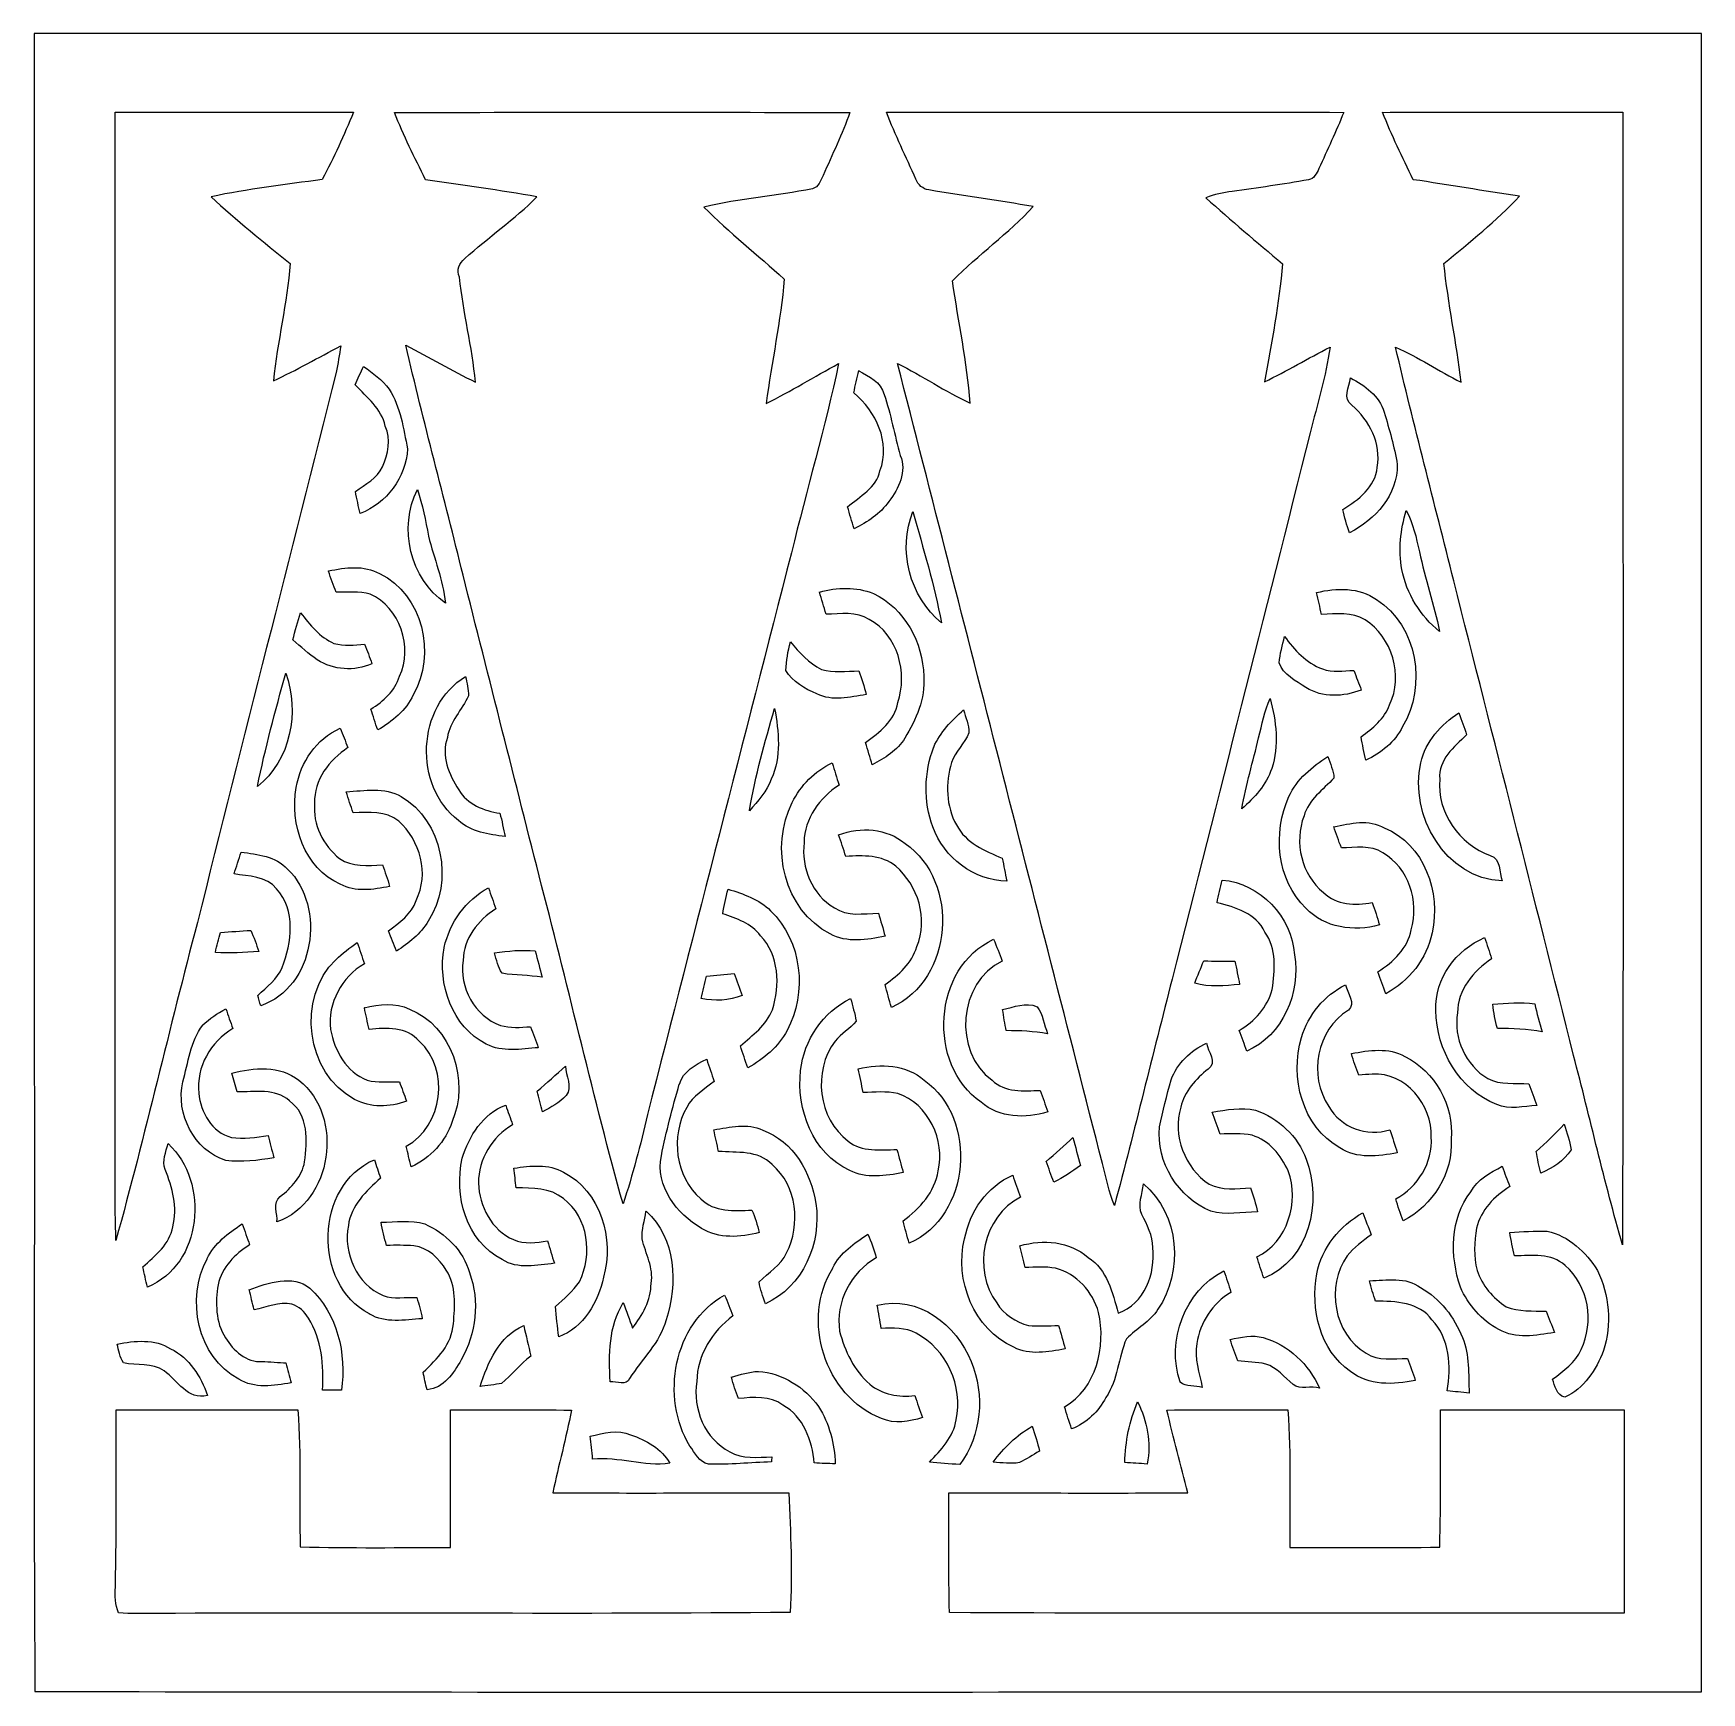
# Model space of a CAD drawing. Header units: centimetres. Extents: x -13.5 to 13.4, y -13.4 to 13.4.
import ezdxf

# ---------------------------------------------------------------- set-up
doc = ezdxf.new("R2010")
doc.units = ezdxf.units.CM
doc.header["$MEASUREMENT"] = 0
doc.layers.add('Camada 1', color=7, linetype='Continuous')

msp = doc.modelspace()

# ---------------------------------------------------------------- linework, layer by layer
at = {"layer": 'Camada 1', "color": 13}
for points, knots in [([(-13.511, 13.405), (-4.539, 13.405), (4.433, 13.406), (13.405, 13.405), (13.405, 13.405), (13.405, 4.48), (13.406, -4.445), (13.405, -13.37), (13.405, -13.37), (4.437, -13.365), (-4.532, -13.381), (-13.5, -13.362), (-13.5, -13.362), (-13.526, -9.943), (-13.504, -6.524), (-13.511, -3.105), (-13.511, -3.105), (-13.511, 2.398), (-13.511, 7.902), (-13.511, 13.405), (-13.511, 13.405), (-13.511, 13.405), (-13.511, 13.405), (-13.511, 13.405)], [0, 0, 0, 0, 0.142857, 0.142857, 0.142857, 0.142857, 0.285714, 0.285714, 0.285714, 0.285714, 0.428571, 0.428571, 0.428571, 0.428571, 0.571429, 0.571429, 0.571429, 0.571429, 0.714286, 0.714286, 0.714286, 0.714286, 1, 1, 1, 1]), ([(-12.206, 12.135), (-12.207, 6.361), (-12.205, 0.588), (-12.207, -5.186), (-12.207, -5.186), (-12.207, -5.484), (-12.202, -5.782), (-12.193, -6.08), (-12.193, -6.08), (-11.722, -4.377), (-11.33, -2.654), (-10.877, -0.947), (-10.877, -0.947), (-10.14, 2.015), (-9.381, 4.972), (-8.638, 7.932), (-8.638, 7.932), (-8.608, 8.074), (-8.587, 8.218), (-8.563, 8.361), (-8.563, 8.361), (-8.925, 8.171), (-9.281, 7.969), (-9.651, 7.797), (-9.651, 7.797), (-9.587, 8.432), (-9.428, 9.053), (-9.379, 9.69), (-9.379, 9.69), (-9.815, 10.037), (-10.248, 10.39), (-10.657, 10.768), (-10.657, 10.768), (-10.065, 10.895), (-9.461, 10.962), (-8.861, 11.048), (-8.861, 11.048), (-8.677, 11.401), (-8.508, 11.763), (-8.359, 12.133), (-8.359, 12.133), (-9.641, 12.134), (-10.923, 12.134), (-12.205, 12.133), (-12.205, 12.133), (-12.205, 12.133), (-12.206, 12.135), (-12.206, 12.135)], [0, 0, 0, 0, 0.076923, 0.076923, 0.076923, 0.076923, 0.153846, 0.153846, 0.153846, 0.153846, 0.230769, 0.230769, 0.230769, 0.230769, 0.307692, 0.307692, 0.307692, 0.307692, 0.384615, 0.384615, 0.384615, 0.384615, 0.461538, 0.461538, 0.461538, 0.461538, 0.538462, 0.538462, 0.538462, 0.538462, 0.615385, 0.615385, 0.615385, 0.615385, 0.692308, 0.692308, 0.692308, 0.692308, 0.769231, 0.769231, 0.769231, 0.769231, 0.846154, 0.846154, 0.846154, 0.846154, 1, 1, 1, 1]), ([(-7.698, 12.129), (-7.552, 11.757), (-7.37, 11.402), (-7.195, 11.044), (-7.195, 11.044), (-6.595, 10.958), (-5.994, 10.871), (-5.396, 10.769), (-5.396, 10.769), (-5.756, 10.403), (-6.183, 10.114), (-6.562, 9.77), (-6.562, 9.77), (-6.651, 9.698), (-6.7, 9.589), (-6.649, 9.469), (-6.649, 9.469), (-6.585, 8.901), (-6.444, 8.344), (-6.389, 7.775), (-6.389, 7.775), (-6.771, 7.96), (-7.133, 8.182), (-7.514, 8.371), (-7.514, 8.371), (-7.225, 7.129), (-6.892, 5.898), (-6.589, 4.659), (-6.589, 4.659), (-6.167, 2.989), (-5.744, 1.318), (-5.321, -0.353), (-5.321, -0.353), (-4.873, -2.063), (-4.48, -3.788), (-4.007, -5.491), (-4.007, -5.491), (-3.847, -5.019), (-3.726, -4.534), (-3.612, -4.049), (-3.612, -4.049), (-2.837, -1.026), (-2.062, 1.997), (-1.288, 5.021), (-1.288, 5.021), (-1.04, 6.041), (-0.744, 7.049), (-0.526, 8.076), (-0.526, 8.076), (-0.916, 7.862), (-1.296, 7.63), (-1.695, 7.433), (-1.695, 7.433), (-1.608, 8.103), (-1.459, 8.765), (-1.404, 9.439), (-1.404, 9.439), (-1.835, 9.827), (-2.29, 10.19), (-2.7, 10.601), (-2.7, 10.601), (-2.124, 10.741), (-1.528, 10.776), (-0.948, 10.898), (-0.948, 10.898), (-0.849, 10.921), (-0.821, 11.035), (-0.775, 11.112), (-0.775, 11.112), (-0.628, 11.45), (-0.467, 11.782), (-0.343, 12.129), (-0.343, 12.129), (-2.795, 12.133), (-5.247, 12.135), (-7.698, 12.128), (-7.698, 12.128), (-7.698, 12.128), (-7.698, 12.129), (-7.698, 12.129)], [0, 0, 0, 0, 0.047619, 0.047619, 0.047619, 0.047619, 0.095238, 0.095238, 0.095238, 0.095238, 0.142857, 0.142857, 0.142857, 0.142857, 0.190476, 0.190476, 0.190476, 0.190476, 0.238095, 0.238095, 0.238095, 0.238095, 0.285714, 0.285714, 0.285714, 0.285714, 0.333333, 0.333333, 0.333333, 0.333333, 0.380952, 0.380952, 0.380952, 0.380952, 0.428571, 0.428571, 0.428571, 0.428571, 0.47619, 0.47619, 0.47619, 0.47619, 0.52381, 0.52381, 0.52381, 0.52381, 0.571429, 0.571429, 0.571429, 0.571429, 0.619048, 0.619048, 0.619048, 0.619048, 0.666667, 0.666667, 0.666667, 0.666667, 0.714286, 0.714286, 0.714286, 0.714286, 0.761905, 0.761905, 0.761905, 0.761905, 0.809524, 0.809524, 0.809524, 0.809524, 0.857143, 0.857143, 0.857143, 0.857143, 0.904762, 0.904762, 0.904762, 0.904762, 1, 1, 1, 1]), ([(0.249, 12.132), (0.386, 11.763), (0.563, 11.411), (0.721, 11.05), (0.721, 11.05), (0.757, 10.961), (0.833, 10.893), (0.93, 10.878), (0.93, 10.878), (1.491, 10.779), (2.056, 10.709), (2.617, 10.61), (2.617, 10.61), (2.212, 10.179), (1.73, 9.831), (1.313, 9.412), (1.313, 9.412), (1.405, 8.752), (1.549, 8.099), (1.595, 7.434), (1.595, 7.434), (1.194, 7.629), (0.822, 7.875), (0.426, 8.079), (0.426, 8.079), (1.527, 3.772), (2.632, -0.534), (3.733, -4.841), (3.733, -4.841), (3.792, -5.068), (3.835, -5.301), (3.926, -5.519), (3.926, -5.519), (4.251, -4.303), (4.545, -3.08), (4.858, -1.861), (4.858, -1.861), (5.602, 1.078), (6.349, 4.016), (7.085, 6.957), (7.085, 6.957), (7.204, 7.415), (7.339, 7.87), (7.407, 8.34), (7.407, 8.34), (7.052, 8.16), (6.711, 7.953), (6.351, 7.783), (6.351, 7.783), (6.464, 8.414), (6.585, 9.047), (6.641, 9.686), (6.641, 9.686), (6.223, 10.035), (5.808, 10.387), (5.403, 10.751), (5.403, 10.751), (5.536, 10.813), (5.684, 10.829), (5.827, 10.855), (5.827, 10.855), (6.238, 10.91), (6.65, 10.97), (7.058, 11.042), (7.058, 11.042), (7.151, 11.055), (7.191, 11.149), (7.228, 11.223), (7.228, 11.223), (7.364, 11.524), (7.506, 11.823), (7.628, 12.131), (7.628, 12.131), (5.168, 12.136), (2.709, 12.132), (0.249, 12.133), (0.249, 12.133), (0.249, 12.133), (0.249, 12.132), (0.249, 12.132)], [0, 0, 0, 0, 0.047619, 0.047619, 0.047619, 0.047619, 0.095238, 0.095238, 0.095238, 0.095238, 0.142857, 0.142857, 0.142857, 0.142857, 0.190476, 0.190476, 0.190476, 0.190476, 0.238095, 0.238095, 0.238095, 0.238095, 0.285714, 0.285714, 0.285714, 0.285714, 0.333333, 0.333333, 0.333333, 0.333333, 0.380952, 0.380952, 0.380952, 0.380952, 0.428571, 0.428571, 0.428571, 0.428571, 0.47619, 0.47619, 0.47619, 0.47619, 0.52381, 0.52381, 0.52381, 0.52381, 0.571429, 0.571429, 0.571429, 0.571429, 0.619048, 0.619048, 0.619048, 0.619048, 0.666667, 0.666667, 0.666667, 0.666667, 0.714286, 0.714286, 0.714286, 0.714286, 0.761905, 0.761905, 0.761905, 0.761905, 0.809524, 0.809524, 0.809524, 0.809524, 0.857143, 0.857143, 0.857143, 0.857143, 0.904762, 0.904762, 0.904762, 0.904762, 1, 1, 1, 1]), ([(8.254, 12.132), (8.402, 11.762), (8.576, 11.403), (8.749, 11.044), (8.749, 11.044), (9.322, 10.96), (9.892, 10.863), (10.464, 10.777), (10.464, 10.777), (10.094, 10.377), (9.663, 10.039), (9.246, 9.69), (9.246, 9.69), (9.311, 9.048), (9.448, 8.417), (9.523, 7.776), (9.523, 7.776), (9.164, 7.952), (8.832, 8.18), (8.465, 8.34), (8.465, 8.34), (8.76, 7.079), (9.091, 5.827), (9.403, 4.57), (9.403, 4.57), (10.052, 2.016), (10.699, -0.538), (11.339, -3.094), (11.339, -3.094), (11.605, -4.112), (11.837, -5.14), (12.128, -6.152), (12.128, -6.152), (12.147, -0.057), (12.131, 6.038), (12.136, 12.132), (12.136, 12.132), (10.842, 12.132), (9.548, 12.134), (8.254, 12.131), (8.254, 12.131), (8.254, 12.131), (8.254, 12.132), (8.254, 12.132)], [0, 0, 0, 0, 0.083333, 0.083333, 0.083333, 0.083333, 0.166667, 0.166667, 0.166667, 0.166667, 0.25, 0.25, 0.25, 0.25, 0.333333, 0.333333, 0.333333, 0.333333, 0.416667, 0.416667, 0.416667, 0.416667, 0.5, 0.5, 0.5, 0.5, 0.583333, 0.583333, 0.583333, 0.583333, 0.666667, 0.666667, 0.666667, 0.666667, 0.75, 0.75, 0.75, 0.75, 0.833333, 0.833333, 0.833333, 0.833333, 1, 1, 1, 1]), ([(-8.331, 7.731), (-8.14, 7.533), (-7.907, 7.348), (-7.845, 7.065), (-7.845, 7.065), (-7.752, 6.855), (-7.798, 6.611), (-7.892, 6.41), (-7.892, 6.41), (-7.976, 6.222), (-8.166, 6.123), (-8.326, 6.01), (-8.326, 6.01), (-8.304, 5.891), (-8.279, 5.771), (-8.249, 5.653), (-8.249, 5.653), (-7.822, 5.824), (-7.514, 6.234), (-7.484, 6.697), (-7.484, 6.697), (-7.555, 7.024), (-7.596, 7.374), (-7.784, 7.661), (-7.784, 7.661), (-7.886, 7.818), (-8.05, 7.918), (-8.195, 8.03), (-8.195, 8.03), (-8.243, 7.932), (-8.287, 7.832), (-8.33, 7.731), (-8.33, 7.731), (-8.33, 7.731), (-8.331, 7.731), (-8.331, 7.731)], [0, 0, 0, 0, 0.1, 0.1, 0.1, 0.1, 0.2, 0.2, 0.2, 0.2, 0.3, 0.3, 0.3, 0.3, 0.4, 0.4, 0.4, 0.4, 0.5, 0.5, 0.5, 0.5, 0.6, 0.6, 0.6, 0.6, 0.7, 0.7, 0.7, 0.7, 0.8, 0.8, 0.8, 0.8, 1, 1, 1, 1]), ([(-0.202, 7.961), (-0.232, 7.842), (-0.258, 7.723), (-0.278, 7.602), (-0.278, 7.602), (0.073, 7.303), (0.32, 6.804), (0.14, 6.346), (0.14, 6.346), (0.084, 6.071), (-0.182, 5.93), (-0.382, 5.764), (-0.382, 5.764), (-0.347, 5.645), (-0.313, 5.527), (-0.275, 5.409), (-0.275, 5.409), (-0.062, 5.518), (0.147, 5.648), (0.285, 5.85), (0.285, 5.85), (0.446, 6.054), (0.578, 6.334), (0.469, 6.593), (0.469, 6.593), (0.376, 6.92), (0.318, 7.257), (0.208, 7.578), (0.208, 7.578), (0.16, 7.779), (-0.04, 7.865), (-0.202, 7.96), (-0.202, 7.96), (-0.202, 7.96), (-0.202, 7.961), (-0.202, 7.961)], [0, 0, 0, 0, 0.1, 0.1, 0.1, 0.1, 0.2, 0.2, 0.2, 0.2, 0.3, 0.3, 0.3, 0.3, 0.4, 0.4, 0.4, 0.4, 0.5, 0.5, 0.5, 0.5, 0.6, 0.6, 0.6, 0.6, 0.7, 0.7, 0.7, 0.7, 0.8, 0.8, 0.8, 0.8, 1, 1, 1, 1]), ([(7.739, 7.843), (7.717, 7.698), (7.606, 7.511), (7.76, 7.402), (7.76, 7.402), (8.041, 7.157), (8.239, 6.781), (8.169, 6.4), (8.169, 6.4), (8.138, 6.083), (7.866, 5.875), (7.615, 5.722), (7.615, 5.722), (7.641, 5.594), (7.677, 5.467), (7.723, 5.344), (7.723, 5.344), (8.136, 5.556), (8.502, 5.955), (8.492, 6.445), (8.492, 6.445), (8.446, 6.732), (8.364, 7.013), (8.281, 7.291), (8.281, 7.291), (8.203, 7.557), (7.971, 7.721), (7.739, 7.843), (7.739, 7.843), (7.739, 7.843), (7.739, 7.843), (7.739, 7.843)], [0, 0, 0, 0, 0.111111, 0.111111, 0.111111, 0.111111, 0.222222, 0.222222, 0.222222, 0.222222, 0.333333, 0.333333, 0.333333, 0.333333, 0.444444, 0.444444, 0.444444, 0.444444, 0.555556, 0.555556, 0.555556, 0.555556, 0.666667, 0.666667, 0.666667, 0.666667, 0.777778, 0.777778, 0.777778, 0.777778, 1, 1, 1, 1]), ([(-6.874, 4.209), (-6.912, 4.58), (-7.055, 4.929), (-7.147, 5.288), (-7.147, 5.288), (-7.193, 5.542), (-7.243, 5.796), (-7.326, 6.041), (-7.326, 6.041), (-7.637, 5.429), (-7.445, 4.599), (-6.874, 4.209), (-6.874, 4.209), (-6.874, 4.209), (-6.874, 4.209), (-6.874, 4.209)], [0, 0, 0, 0, 0.2, 0.2, 0.2, 0.2, 0.4, 0.4, 0.4, 0.4, 0.6, 0.6, 0.6, 0.6, 1, 1, 1, 1]), ([(1.135, 3.888), (1.019, 4.496), (0.838, 5.09), (0.674, 5.687), (0.674, 5.687), (0.423, 5.074), (0.62, 4.306), (1.135, 3.888), (1.135, 3.888), (1.135, 3.888), (1.135, 3.888), (1.135, 3.888)], [0, 0, 0, 0, 0.25, 0.25, 0.25, 0.25, 0.5, 0.5, 0.5, 0.5, 1, 1, 1, 1]), ([(8.637, 5.702), (8.546, 5.395), (8.509, 5.069), (8.566, 4.751), (8.566, 4.751), (8.642, 4.361), (8.864, 4), (9.175, 3.752), (9.175, 3.752), (9.086, 4.185), (8.942, 4.605), (8.851, 5.037), (8.851, 5.037), (8.796, 5.262), (8.752, 5.497), (8.637, 5.701), (8.637, 5.701), (8.637, 5.701), (8.637, 5.702), (8.637, 5.702)], [0, 0, 0, 0, 0.166667, 0.166667, 0.166667, 0.166667, 0.333333, 0.333333, 0.333333, 0.333333, 0.5, 0.5, 0.5, 0.5, 0.666667, 0.666667, 0.666667, 0.666667, 1, 1, 1, 1]), ([(-8.761, 4.726), (-8.725, 4.61), (-8.684, 4.496), (-8.639, 4.383), (-8.639, 4.383), (-8.456, 4.378), (-8.265, 4.409), (-8.088, 4.353), (-8.088, 4.353), (-7.612, 4.139), (-7.392, 3.496), (-7.617, 3.027), (-7.617, 3.027), (-7.682, 2.788), (-7.877, 2.624), (-8.077, 2.497), (-8.077, 2.497), (-8.041, 2.385), (-8.007, 2.271), (-7.967, 2.16), (-7.967, 2.16), (-7.731, 2.295), (-7.509, 2.476), (-7.393, 2.727), (-7.393, 2.727), (-7.017, 3.382), (-7.24, 4.342), (-7.936, 4.685), (-7.936, 4.685), (-8.189, 4.825), (-8.489, 4.785), (-8.76, 4.727), (-8.76, 4.727), (-8.76, 4.727), (-8.761, 4.726), (-8.761, 4.726)], [0, 0, 0, 0, 0.1, 0.1, 0.1, 0.1, 0.2, 0.2, 0.2, 0.2, 0.3, 0.3, 0.3, 0.3, 0.4, 0.4, 0.4, 0.4, 0.5, 0.5, 0.5, 0.5, 0.6, 0.6, 0.6, 0.6, 0.7, 0.7, 0.7, 0.7, 0.8, 0.8, 0.8, 0.8, 1, 1, 1, 1]), ([(-0.836, 4.388), (-0.802, 4.268), (-0.765, 4.149), (-0.729, 4.03), (-0.729, 4.03), (-0.495, 4.031), (-0.24, 4.081), (-0.033, 3.944), (-0.033, 3.944), (0.43, 3.695), (0.593, 3.082), (0.429, 2.603), (0.429, 2.603), (0.379, 2.31), (0.134, 2.122), (-0.09, 1.957), (-0.09, 1.957), (-0.054, 1.837), (-0.02, 1.718), (0.016, 1.598), (0.016, 1.598), (0.218, 1.704), (0.421, 1.83), (0.544, 2.028), (0.544, 2.028), (0.724, 2.326), (0.876, 2.669), (0.848, 3.026), (0.848, 3.026), (0.835, 3.572), (0.54, 4.123), (0.036, 4.363), (0.036, 4.363), (-0.241, 4.476), (-0.552, 4.465), (-0.836, 4.387), (-0.836, 4.387), (-0.836, 4.387), (-0.836, 4.388), (-0.836, 4.388)], [0, 0, 0, 0, 0.090909, 0.090909, 0.090909, 0.090909, 0.181818, 0.181818, 0.181818, 0.181818, 0.272727, 0.272727, 0.272727, 0.272727, 0.363636, 0.363636, 0.363636, 0.363636, 0.454545, 0.454545, 0.454545, 0.454545, 0.545455, 0.545455, 0.545455, 0.545455, 0.636364, 0.636364, 0.636364, 0.636364, 0.727273, 0.727273, 0.727273, 0.727273, 0.818182, 0.818182, 0.818182, 0.818182, 1, 1, 1, 1]), ([(7.191, 4.379), (7.217, 4.261), (7.243, 4.143), (7.27, 4.025), (7.27, 4.025), (7.506, 4.03), (7.76, 4.074), (7.972, 3.939), (7.972, 3.939), (8.411, 3.657), (8.596, 3.038), (8.369, 2.565), (8.369, 2.565), (8.285, 2.341), (8.098, 2.184), (7.908, 2.05), (7.908, 2.05), (7.929, 1.923), (7.956, 1.796), (7.985, 1.67), (7.985, 1.67), (8.228, 1.79), (8.459, 1.962), (8.576, 2.214), (8.576, 2.214), (8.974, 2.868), (8.822, 3.845), (8.156, 4.266), (8.156, 4.266), (7.878, 4.467), (7.51, 4.454), (7.19, 4.379), (7.19, 4.379), (7.19, 4.379), (7.191, 4.379), (7.191, 4.379)], [0, 0, 0, 0, 0.1, 0.1, 0.1, 0.1, 0.2, 0.2, 0.2, 0.2, 0.3, 0.3, 0.3, 0.3, 0.4, 0.4, 0.4, 0.4, 0.5, 0.5, 0.5, 0.5, 0.6, 0.6, 0.6, 0.6, 0.7, 0.7, 0.7, 0.7, 0.8, 0.8, 0.8, 0.8, 1, 1, 1, 1]), ([(-9.212, 4.051), (-9.259, 3.907), (-9.3, 3.762), (-9.337, 3.616), (-9.337, 3.616), (-9.209, 3.503), (-9.082, 3.391), (-8.943, 3.291), (-8.943, 3.291), (-8.68, 3.127), (-8.345, 3.1), (-8.06, 3.229), (-8.06, 3.229), (-8.097, 3.335), (-8.137, 3.44), (-8.178, 3.544), (-8.178, 3.544), (-8.342, 3.53), (-8.512, 3.514), (-8.673, 3.558), (-8.673, 3.558), (-8.904, 3.656), (-9.062, 3.859), (-9.211, 4.051), (-9.211, 4.051), (-9.211, 4.051), (-9.212, 4.051), (-9.212, 4.051)], [0, 0, 0, 0, 0.125, 0.125, 0.125, 0.125, 0.25, 0.25, 0.25, 0.25, 0.375, 0.375, 0.375, 0.375, 0.5, 0.5, 0.5, 0.5, 0.625, 0.625, 0.625, 0.625, 0.75, 0.75, 0.75, 0.75, 1, 1, 1, 1]), ([(-1.305, 3.583), (-1.346, 3.431), (-1.37, 3.278), (-1.379, 3.122), (-1.379, 3.122), (-1.268, 2.937), (-1.07, 2.826), (-0.878, 2.741), (-0.878, 2.741), (-0.63, 2.617), (-0.343, 2.692), (-0.082, 2.732), (-0.082, 2.732), (-0.113, 2.863), (-0.152, 2.991), (-0.202, 3.115), (-0.202, 3.115), (-0.402, 3.106), (-0.609, 3.083), (-0.803, 3.137), (-0.803, 3.137), (-1.005, 3.238), (-1.161, 3.412), (-1.305, 3.583), (-1.305, 3.583), (-1.305, 3.583), (-1.305, 3.583), (-1.305, 3.583)], [0, 0, 0, 0, 0.125, 0.125, 0.125, 0.125, 0.25, 0.25, 0.25, 0.25, 0.375, 0.375, 0.375, 0.375, 0.5, 0.5, 0.5, 0.5, 0.625, 0.625, 0.625, 0.625, 0.75, 0.75, 0.75, 0.75, 1, 1, 1, 1]), ([(6.587, 3.244), (6.647, 3.046), (6.862, 2.952), (7.018, 2.845), (7.018, 2.845), (7.29, 2.675), (7.623, 2.694), (7.912, 2.805), (7.912, 2.805), (7.871, 2.91), (7.831, 3.016), (7.791, 3.121), (7.791, 3.121), (7.622, 3.114), (7.446, 3.085), (7.284, 3.147), (7.284, 3.147), (7.019, 3.237), (6.835, 3.455), (6.671, 3.669), (6.671, 3.669), (6.641, 3.529), (6.596, 3.389), (6.588, 3.244), (6.588, 3.244), (6.588, 3.244), (6.587, 3.244), (6.587, 3.244)], [0, 0, 0, 0, 0.125, 0.125, 0.125, 0.125, 0.25, 0.25, 0.25, 0.25, 0.375, 0.375, 0.375, 0.375, 0.5, 0.5, 0.5, 0.5, 0.625, 0.625, 0.625, 0.625, 0.75, 0.75, 0.75, 0.75, 1, 1, 1, 1]), ([(-9.449, 3.076), (-9.621, 2.472), (-9.782, 1.864), (-9.91, 1.249), (-9.91, 1.249), (-9.368, 1.667), (-9.229, 2.451), (-9.449, 3.076), (-9.449, 3.076), (-9.449, 3.076), (-9.449, 3.076), (-9.449, 3.076)], [0, 0, 0, 0, 0.25, 0.25, 0.25, 0.25, 0.5, 0.5, 0.5, 0.5, 1, 1, 1, 1]), ([(-6.663, 0.698), (-6.46, 0.51), (-6.173, 0.476), (-5.911, 0.439), (-5.911, 0.439), (-5.936, 0.566), (-5.962, 0.692), (-5.994, 0.817), (-5.994, 0.817), (-6.25, 0.852), (-6.522, 0.962), (-6.659, 1.193), (-6.659, 1.193), (-6.821, 1.439), (-6.942, 1.744), (-6.843, 2.04), (-6.843, 2.04), (-6.801, 2.296), (-6.607, 2.485), (-6.499, 2.712), (-6.499, 2.712), (-6.507, 2.817), (-6.525, 2.92), (-6.548, 3.023), (-6.548, 3.023), (-7.34, 2.547), (-7.395, 1.255), (-6.663, 0.698), (-6.663, 0.698), (-6.663, 0.698), (-6.663, 0.698), (-6.663, 0.698)], [0, 0, 0, 0, 0.111111, 0.111111, 0.111111, 0.111111, 0.222222, 0.222222, 0.222222, 0.222222, 0.333333, 0.333333, 0.333333, 0.333333, 0.444444, 0.444444, 0.444444, 0.444444, 0.555556, 0.555556, 0.555556, 0.555556, 0.666667, 0.666667, 0.666667, 0.666667, 0.777778, 0.777778, 0.777778, 0.777778, 1, 1, 1, 1]), ([(-1.966, 0.857), (-1.83, 1.013), (-1.684, 1.169), (-1.613, 1.367), (-1.613, 1.367), (-1.449, 1.726), (-1.492, 2.132), (-1.559, 2.509), (-1.559, 2.509), (-1.718, 1.965), (-1.873, 1.418), (-1.966, 0.858), (-1.966, 0.858), (-1.966, 0.858), (-1.966, 0.857), (-1.966, 0.857)], [0, 0, 0, 0, 0.2, 0.2, 0.2, 0.2, 0.4, 0.4, 0.4, 0.4, 0.6, 0.6, 0.6, 0.6, 1, 1, 1, 1]), ([(1.009, 1.886), (0.858, 1.475), (0.836, 1.008), (0.996, 0.595), (0.996, 0.595), (1.171, 0.097), (1.659, -0.269), (2.189, -0.279), (2.189, -0.279), (2.164, -0.155), (2.139, -0.032), (2.115, 0.091), (2.115, 0.091), (1.837, 0.209), (1.521, 0.339), (1.378, 0.626), (1.378, 0.626), (1.202, 0.93), (1.202, 1.305), (1.295, 1.635), (1.295, 1.635), (1.359, 1.812), (1.509, 1.942), (1.578, 2.115), (1.578, 2.115), (1.578, 2.242), (1.525, 2.363), (1.491, 2.484), (1.491, 2.484), (1.3, 2.313), (1.114, 2.123), (1.009, 1.885), (1.009, 1.885), (1.009, 1.885), (1.009, 1.886), (1.009, 1.886)], [0, 0, 0, 0, 0.1, 0.1, 0.1, 0.1, 0.2, 0.2, 0.2, 0.2, 0.3, 0.3, 0.3, 0.3, 0.4, 0.4, 0.4, 0.4, 0.5, 0.5, 0.5, 0.5, 0.6, 0.6, 0.6, 0.6, 0.7, 0.7, 0.7, 0.7, 0.8, 0.8, 0.8, 0.8, 1, 1, 1, 1]), ([(6.254, 2.035), (6.165, 1.652), (6.052, 1.274), (5.981, 0.887), (5.981, 0.887), (6.186, 1.067), (6.379, 1.276), (6.466, 1.54), (6.466, 1.54), (6.588, 1.905), (6.538, 2.304), (6.441, 2.669), (6.441, 2.669), (6.344, 2.469), (6.31, 2.248), (6.254, 2.035), (6.254, 2.035), (6.254, 2.035), (6.254, 2.035), (6.254, 2.035)], [0, 0, 0, 0, 0.166667, 0.166667, 0.166667, 0.166667, 0.333333, 0.333333, 0.333333, 0.333333, 0.5, 0.5, 0.5, 0.5, 0.666667, 0.666667, 0.666667, 0.666667, 1, 1, 1, 1]), ([(8.875, 1.632), (8.677, 0.795), (9.269, -0.249), (10.186, -0.274), (10.186, -0.274), (10.139, -0.144), (10.167, 0.086), (9.994, 0.135), (9.994, 0.135), (9.496, 0.308), (9.127, 0.836), (9.177, 1.367), (9.177, 1.367), (9.151, 1.677), (9.409, 1.889), (9.612, 2.081), (9.612, 2.081), (9.574, 2.201), (9.531, 2.318), (9.485, 2.436), (9.485, 2.436), (9.198, 2.249), (8.951, 1.974), (8.874, 1.632), (8.874, 1.632), (8.874, 1.632), (8.875, 1.632), (8.875, 1.632)], [0, 0, 0, 0, 0.125, 0.125, 0.125, 0.125, 0.25, 0.25, 0.25, 0.25, 0.375, 0.375, 0.375, 0.375, 0.5, 0.5, 0.5, 0.5, 0.625, 0.625, 0.625, 0.625, 0.75, 0.75, 0.75, 0.75, 1, 1, 1, 1]), ([(-9.283, 1.232), (-9.389, 0.648), (-9.155, -0.079), (-8.572, -0.329), (-8.572, -0.329), (-8.327, -0.463), (-8.038, -0.419), (-7.775, -0.366), (-7.775, -0.366), (-7.807, -0.248), (-7.848, -0.133), (-7.892, -0.019), (-7.892, -0.019), (-8.124, -0.029), (-8.381, -0.056), (-8.582, 0.084), (-8.582, 0.084), (-8.848, 0.294), (-9.02, 0.638), (-8.986, 0.98), (-8.986, 0.98), (-8.998, 1.354), (-8.748, 1.675), (-8.45, 1.875), (-8.45, 1.875), (-8.488, 1.981), (-8.531, 2.085), (-8.575, 2.189), (-8.575, 2.189), (-8.955, 2.014), (-9.212, 1.642), (-9.283, 1.233), (-9.283, 1.233), (-9.283, 1.233), (-9.283, 1.232), (-9.283, 1.232)], [0, 0, 0, 0, 0.1, 0.1, 0.1, 0.1, 0.2, 0.2, 0.2, 0.2, 0.3, 0.3, 0.3, 0.3, 0.4, 0.4, 0.4, 0.4, 0.5, 0.5, 0.5, 0.5, 0.6, 0.6, 0.6, 0.6, 0.7, 0.7, 0.7, 0.7, 0.8, 0.8, 0.8, 0.8, 1, 1, 1, 1]), ([(-1.274, 0.989), (-1.644, 0.272), (-1.405, -0.753), (-0.664, -1.132), (-0.664, -1.132), (-0.39, -1.28), (-0.069, -1.234), (0.224, -1.17), (0.224, -1.17), (0.19, -1.045), (0.154, -0.92), (0.115, -0.796), (0.115, -0.796), (-0.124, -0.803), (-0.387, -0.858), (-0.594, -0.709), (-0.594, -0.709), (-0.961, -0.505), (-1.131, -0.058), (-1.084, 0.346), (-1.084, 0.346), (-1.079, 0.73), (-0.832, 1.065), (-0.52, 1.271), (-0.52, 1.271), (-0.557, 1.391), (-0.593, 1.509), (-0.631, 1.628), (-0.631, 1.628), (-0.913, 1.5), (-1.138, 1.265), (-1.274, 0.99), (-1.274, 0.99), (-1.274, 0.99), (-1.274, 0.989), (-1.274, 0.989)], [0, 0, 0, 0, 0.1, 0.1, 0.1, 0.1, 0.2, 0.2, 0.2, 0.2, 0.3, 0.3, 0.3, 0.3, 0.4, 0.4, 0.4, 0.4, 0.5, 0.5, 0.5, 0.5, 0.6, 0.6, 0.6, 0.6, 0.7, 0.7, 0.7, 0.7, 0.8, 0.8, 0.8, 0.8, 1, 1, 1, 1]), ([(6.744, 1.085), (6.48, 0.505), (6.543, -0.261), (7.018, -0.717), (7.018, -0.717), (7.316, -1.036), (7.796, -1.102), (8.203, -0.988), (8.203, -0.988), (8.171, -0.866), (8.131, -0.745), (8.086, -0.627), (8.086, -0.627), (7.818, -0.678), (7.51, -0.667), (7.304, -0.466), (7.304, -0.466), (6.944, -0.179), (6.824, 0.346), (6.987, 0.772), (6.987, 0.772), (7.061, 1.033), (7.292, 1.197), (7.471, 1.384), (7.471, 1.384), (7.464, 1.505), (7.409, 1.617), (7.372, 1.73), (7.372, 1.73), (7.116, 1.569), (6.872, 1.367), (6.744, 1.085), (6.744, 1.085), (6.744, 1.085), (6.744, 1.085), (6.744, 1.085)], [0, 0, 0, 0, 0.1, 0.1, 0.1, 0.1, 0.2, 0.2, 0.2, 0.2, 0.3, 0.3, 0.3, 0.3, 0.4, 0.4, 0.4, 0.4, 0.5, 0.5, 0.5, 0.5, 0.6, 0.6, 0.6, 0.6, 0.7, 0.7, 0.7, 0.7, 0.8, 0.8, 0.8, 0.8, 1, 1, 1, 1]), ([(-8.474, 1.16), (-8.441, 1.046), (-8.403, 0.934), (-8.363, 0.822), (-8.363, 0.822), (-8.111, 0.831), (-7.837, 0.86), (-7.628, 0.688), (-7.628, 0.688), (-7.281, 0.378), (-7.13, -0.165), (-7.348, -0.593), (-7.348, -0.593), (-7.421, -0.813), (-7.617, -0.95), (-7.792, -1.085), (-7.792, -1.085), (-7.751, -1.193), (-7.709, -1.302), (-7.664, -1.41), (-7.664, -1.41), (-7.465, -1.283), (-7.277, -1.13), (-7.152, -0.926), (-7.152, -0.926), (-6.734, -0.289), (-6.918, 0.691), (-7.587, 1.085), (-7.587, 1.085), (-7.86, 1.238), (-8.178, 1.184), (-8.474, 1.16), (-8.474, 1.16), (-8.474, 1.16), (-8.474, 1.16), (-8.474, 1.16)], [0, 0, 0, 0, 0.1, 0.1, 0.1, 0.1, 0.2, 0.2, 0.2, 0.2, 0.3, 0.3, 0.3, 0.3, 0.4, 0.4, 0.4, 0.4, 0.5, 0.5, 0.5, 0.5, 0.6, 0.6, 0.6, 0.6, 0.7, 0.7, 0.7, 0.7, 0.8, 0.8, 0.8, 0.8, 1, 1, 1, 1]), ([(-0.526, 0.468), (-0.486, 0.352), (-0.447, 0.236), (-0.409, 0.119), (-0.409, 0.119), (-0.131, 0.136), (0.17, 0.144), (0.399, -0.038), (0.399, -0.038), (0.751, -0.351), (0.93, -0.89), (0.734, -1.337), (0.734, -1.337), (0.66, -1.608), (0.444, -1.796), (0.223, -1.951), (0.223, -1.951), (0.257, -2.073), (0.289, -2.196), (0.326, -2.318), (0.326, -2.318), (1.325, -1.873), (1.439, -0.29), (0.548, 0.327), (0.548, 0.327), (0.248, 0.575), (-0.172, 0.603), (-0.526, 0.468), (-0.526, 0.468), (-0.526, 0.468), (-0.526, 0.468), (-0.526, 0.468)], [0, 0, 0, 0, 0.111111, 0.111111, 0.111111, 0.111111, 0.222222, 0.222222, 0.222222, 0.222222, 0.333333, 0.333333, 0.333333, 0.333333, 0.444444, 0.444444, 0.444444, 0.444444, 0.555556, 0.555556, 0.555556, 0.555556, 0.666667, 0.666667, 0.666667, 0.666667, 0.777778, 0.777778, 0.777778, 0.777778, 1, 1, 1, 1]), ([(7.468, 0.6), (7.504, 0.485), (7.545, 0.372), (7.59, 0.26), (7.59, 0.26), (7.813, 0.253), (8.065, 0.31), (8.261, 0.176), (8.261, 0.176), (8.683, -0.067), (8.848, -0.61), (8.718, -1.064), (8.718, -1.064), (8.662, -1.364), (8.426, -1.585), (8.18, -1.745), (8.18, -1.745), (8.221, -1.864), (8.265, -1.981), (8.308, -2.099), (8.308, -2.099), (8.683, -1.895), (8.97, -1.536), (9.055, -1.115), (9.055, -1.115), (9.201, -0.469), (8.929, 0.322), (8.283, 0.579), (8.283, 0.579), (8.031, 0.727), (7.737, 0.651), (7.469, 0.599), (7.469, 0.599), (7.469, 0.599), (7.468, 0.6), (7.468, 0.6)], [0, 0, 0, 0, 0.1, 0.1, 0.1, 0.1, 0.2, 0.2, 0.2, 0.2, 0.3, 0.3, 0.3, 0.3, 0.4, 0.4, 0.4, 0.4, 0.5, 0.5, 0.5, 0.5, 0.6, 0.6, 0.6, 0.6, 0.7, 0.7, 0.7, 0.7, 0.8, 0.8, 0.8, 0.8, 1, 1, 1, 1]), ([(-10.174, 0.19), (-10.209, 0.071), (-10.246, -0.047), (-10.286, -0.164), (-10.286, -0.164), (-10.055, -0.2), (-9.76, -0.197), (-9.6, -0.403), (-9.6, -0.403), (-9.284, -0.754), (-9.354, -1.271), (-9.509, -1.676), (-9.509, -1.676), (-9.588, -1.864), (-9.757, -1.988), (-9.902, -2.124), (-9.902, -2.124), (-9.886, -2.179), (-9.872, -2.234), (-9.856, -2.291), (-9.856, -2.291), (-8.985, -1.998), (-8.793, -0.7), (-9.421, -0.085), (-9.421, -0.085), (-9.615, 0.123), (-9.907, 0.153), (-10.172, 0.189), (-10.172, 0.189), (-10.172, 0.189), (-10.174, 0.19), (-10.174, 0.19)], [0, 0, 0, 0, 0.111111, 0.111111, 0.111111, 0.111111, 0.222222, 0.222222, 0.222222, 0.222222, 0.333333, 0.333333, 0.333333, 0.333333, 0.444444, 0.444444, 0.444444, 0.444444, 0.555556, 0.555556, 0.555556, 0.555556, 0.666667, 0.666667, 0.666667, 0.666667, 0.777778, 0.777778, 0.777778, 0.777778, 1, 1, 1, 1]), ([(5.663, -0.263), (5.637, -0.385), (5.609, -0.507), (5.583, -0.63), (5.583, -0.63), (5.878, -0.7), (6.214, -0.804), (6.354, -1.102), (6.354, -1.102), (6.551, -1.372), (6.517, -1.719), (6.475, -2.03), (6.475, -2.03), (6.394, -2.312), (6.192, -2.545), (5.94, -2.69), (5.94, -2.69), (5.984, -2.801), (6.024, -2.913), (6.062, -3.025), (6.062, -3.025), (6.648, -2.77), (6.934, -2.079), (6.833, -1.468), (6.833, -1.468), (6.787, -0.856), (6.282, -0.312), (5.663, -0.263), (5.663, -0.263), (5.663, -0.263), (5.663, -0.263), (5.663, -0.263)], [0, 0, 0, 0, 0.111111, 0.111111, 0.111111, 0.111111, 0.222222, 0.222222, 0.222222, 0.222222, 0.333333, 0.333333, 0.333333, 0.333333, 0.444444, 0.444444, 0.444444, 0.444444, 0.555556, 0.555556, 0.555556, 0.555556, 0.666667, 0.666667, 0.666667, 0.666667, 0.777778, 0.777778, 0.777778, 0.777778, 1, 1, 1, 1]), ([(-6.896, -1.355), (-7.003, -1.939), (-6.77, -2.636), (-6.214, -2.911), (-6.214, -2.911), (-5.952, -3.049), (-5.655, -2.99), (-5.375, -2.969), (-5.375, -2.969), (-5.412, -2.855), (-5.456, -2.743), (-5.501, -2.631), (-5.501, -2.631), (-5.662, -2.642), (-5.829, -2.654), (-5.986, -2.61), (-5.986, -2.61), (-6.401, -2.457), (-6.656, -1.993), (-6.588, -1.559), (-6.588, -1.559), (-6.585, -1.208), (-6.345, -0.911), (-6.062, -0.728), (-6.062, -0.728), (-6.1, -0.614), (-6.14, -0.501), (-6.179, -0.388), (-6.179, -0.388), (-6.544, -0.59), (-6.805, -0.948), (-6.895, -1.354), (-6.895, -1.354), (-6.895, -1.354), (-6.896, -1.355), (-6.896, -1.355)], [0, 0, 0, 0, 0.1, 0.1, 0.1, 0.1, 0.2, 0.2, 0.2, 0.2, 0.3, 0.3, 0.3, 0.3, 0.4, 0.4, 0.4, 0.4, 0.5, 0.5, 0.5, 0.5, 0.6, 0.6, 0.6, 0.6, 0.7, 0.7, 0.7, 0.7, 0.8, 0.8, 0.8, 0.8, 1, 1, 1, 1]), ([(-2.312, -0.411), (-2.342, -0.543), (-2.373, -0.674), (-2.398, -0.807), (-2.398, -0.807), (-2.174, -0.884), (-1.932, -0.962), (-1.785, -1.162), (-1.785, -1.162), (-1.487, -1.478), (-1.467, -1.961), (-1.596, -2.356), (-1.596, -2.356), (-1.692, -2.605), (-1.916, -2.772), (-2.112, -2.939), (-2.112, -2.939), (-2.073, -3.058), (-2.033, -3.177), (-1.992, -3.296), (-1.992, -3.296), (-1.734, -3.153), (-1.498, -2.955), (-1.358, -2.692), (-1.358, -2.692), (-1.028, -2.082), (-1.117, -1.246), (-1.625, -0.758), (-1.625, -0.758), (-1.811, -0.574), (-2.064, -0.484), (-2.31, -0.41), (-2.31, -0.41), (-2.31, -0.41), (-2.312, -0.411), (-2.312, -0.411)], [0, 0, 0, 0, 0.1, 0.1, 0.1, 0.1, 0.2, 0.2, 0.2, 0.2, 0.3, 0.3, 0.3, 0.3, 0.4, 0.4, 0.4, 0.4, 0.5, 0.5, 0.5, 0.5, 0.6, 0.6, 0.6, 0.6, 0.7, 0.7, 0.7, 0.7, 0.8, 0.8, 0.8, 0.8, 1, 1, 1, 1]), ([(-10.504, -1.107), (-10.534, -1.214), (-10.563, -1.321), (-10.587, -1.43), (-10.587, -1.43), (-10.354, -1.448), (-10.12, -1.432), (-9.887, -1.417), (-9.887, -1.417), (-9.924, -1.301), (-9.969, -1.188), (-10.014, -1.075), (-10.014, -1.075), (-10.177, -1.088), (-10.341, -1.096), (-10.504, -1.107), (-10.504, -1.107), (-10.504, -1.107), (-10.504, -1.107), (-10.504, -1.107)], [0, 0, 0, 0, 0.166667, 0.166667, 0.166667, 0.166667, 0.333333, 0.333333, 0.333333, 0.333333, 0.5, 0.5, 0.5, 0.5, 0.666667, 0.666667, 0.666667, 0.666667, 1, 1, 1, 1]), ([(-8.644, -1.549), (-9.277, -2.164), (-9.135, -3.389), (-8.34, -3.803), (-8.34, -3.803), (-8.084, -3.944), (-7.771, -3.935), (-7.502, -3.831), (-7.502, -3.831), (-7.54, -3.727), (-7.579, -3.622), (-7.616, -3.518), (-7.616, -3.518), (-7.79, -3.516), (-7.967, -3.536), (-8.137, -3.495), (-8.137, -3.495), (-8.472, -3.363), (-8.667, -3.015), (-8.728, -2.675), (-8.728, -2.675), (-8.779, -2.249), (-8.549, -1.827), (-8.182, -1.615), (-8.182, -1.615), (-8.221, -1.5), (-8.26, -1.386), (-8.297, -1.272), (-8.297, -1.272), (-8.416, -1.359), (-8.539, -1.443), (-8.642, -1.549), (-8.642, -1.549), (-8.642, -1.549), (-8.644, -1.549), (-8.644, -1.549)], [0, 0, 0, 0, 0.1, 0.1, 0.1, 0.1, 0.2, 0.2, 0.2, 0.2, 0.3, 0.3, 0.3, 0.3, 0.4, 0.4, 0.4, 0.4, 0.5, 0.5, 0.5, 0.5, 0.6, 0.6, 0.6, 0.6, 0.7, 0.7, 0.7, 0.7, 0.8, 0.8, 0.8, 0.8, 1, 1, 1, 1]), ([(1.774, -3.849), (2.068, -4.105), (2.493, -4.119), (2.85, -4.004), (2.85, -4.004), (2.811, -3.888), (2.769, -3.773), (2.727, -3.658), (2.727, -3.658), (2.462, -3.67), (2.159, -3.694), (1.95, -3.496), (1.95, -3.496), (1.317, -3.035), (1.4, -1.914), (2.116, -1.571), (2.116, -1.571), (2.074, -1.452), (2.025, -1.335), (1.975, -1.219), (1.975, -1.219), (0.991, -1.673), (0.897, -3.243), (1.774, -3.849), (1.774, -3.849), (1.774, -3.849), (1.774, -3.849), (1.774, -3.849)], [0, 0, 0, 0, 0.125, 0.125, 0.125, 0.125, 0.25, 0.25, 0.25, 0.25, 0.375, 0.375, 0.375, 0.375, 0.5, 0.5, 0.5, 0.5, 0.625, 0.625, 0.625, 0.625, 0.75, 0.75, 0.75, 0.75, 1, 1, 1, 1]), ([(9.116, -2.367), (9.121, -3.004), (9.492, -3.649), (10.098, -3.887), (10.098, -3.887), (10.302, -3.98), (10.532, -3.912), (10.746, -3.903), (10.746, -3.903), (10.705, -3.784), (10.661, -3.667), (10.619, -3.55), (10.619, -3.55), (10.398, -3.539), (10.156, -3.572), (9.952, -3.468), (9.952, -3.468), (9.597, -3.254), (9.392, -2.816), (9.467, -2.405), (9.467, -2.405), (9.465, -2.037), (9.72, -1.726), (10.016, -1.536), (10.016, -1.536), (9.978, -1.421), (9.94, -1.307), (9.903, -1.191), (9.903, -1.191), (9.439, -1.386), (9.095, -1.855), (9.116, -2.367), (9.116, -2.367), (9.116, -2.367), (9.116, -2.367), (9.116, -2.367)], [0, 0, 0, 0, 0.1, 0.1, 0.1, 0.1, 0.2, 0.2, 0.2, 0.2, 0.3, 0.3, 0.3, 0.3, 0.4, 0.4, 0.4, 0.4, 0.5, 0.5, 0.5, 0.5, 0.6, 0.6, 0.6, 0.6, 0.7, 0.7, 0.7, 0.7, 0.8, 0.8, 0.8, 0.8, 1, 1, 1, 1]), ([(-6.08, -1.44), (-6.048, -1.551), (-6.029, -1.673), (-5.958, -1.767), (-5.958, -1.767), (-5.746, -1.807), (-5.526, -1.795), (-5.312, -1.833), (-5.312, -1.833), (-5.349, -1.69), (-5.386, -1.549), (-5.424, -1.408), (-5.424, -1.408), (-5.643, -1.383), (-5.863, -1.408), (-6.08, -1.439), (-6.08, -1.439), (-6.08, -1.439), (-6.08, -1.44), (-6.08, -1.44)], [0, 0, 0, 0, 0.166667, 0.166667, 0.166667, 0.166667, 0.333333, 0.333333, 0.333333, 0.333333, 0.5, 0.5, 0.5, 0.5, 0.666667, 0.666667, 0.666667, 0.666667, 1, 1, 1, 1]), ([(5.369, -1.566), (5.319, -1.686), (5.27, -1.806), (5.223, -1.926), (5.223, -1.926), (5.458, -2.003), (5.706, -1.963), (5.948, -1.95), (5.948, -1.95), (5.923, -1.823), (5.898, -1.697), (5.868, -1.572), (5.868, -1.572), (5.702, -1.578), (5.536, -1.573), (5.37, -1.566), (5.37, -1.566), (5.37, -1.566), (5.369, -1.566), (5.369, -1.566)], [0, 0, 0, 0, 0.166667, 0.166667, 0.166667, 0.166667, 0.333333, 0.333333, 0.333333, 0.333333, 0.5, 0.5, 0.5, 0.5, 0.666667, 0.666667, 0.666667, 0.666667, 1, 1, 1, 1]), ([(-2.657, -1.812), (-2.685, -1.933), (-2.714, -2.054), (-2.744, -2.175), (-2.744, -2.175), (-2.526, -2.222), (-2.296, -2.208), (-2.086, -2.129), (-2.086, -2.129), (-2.126, -2.008), (-2.168, -1.889), (-2.211, -1.77), (-2.211, -1.77), (-2.36, -1.785), (-2.509, -1.798), (-2.657, -1.812), (-2.657, -1.812), (-2.657, -1.812), (-2.657, -1.812), (-2.657, -1.812)], [0, 0, 0, 0, 0.166667, 0.166667, 0.166667, 0.166667, 0.333333, 0.333333, 0.333333, 0.333333, 0.5, 0.5, 0.5, 0.5, 0.666667, 0.666667, 0.666667, 0.666667, 1, 1, 1, 1]), ([(6.948, -2.807), (6.752, -3.448), (6.958, -4.241), (7.564, -4.587), (7.564, -4.587), (7.842, -4.767), (8.185, -4.724), (8.493, -4.666), (8.493, -4.666), (8.455, -4.541), (8.413, -4.417), (8.372, -4.293), (8.372, -4.293), (8.005, -4.412), (7.577, -4.258), (7.388, -3.917), (7.388, -3.917), (7.051, -3.424), (7.188, -2.679), (7.703, -2.364), (7.703, -2.364), (7.833, -2.26), (7.684, -2.081), (7.658, -1.955), (7.658, -1.955), (7.315, -2.124), (7.053, -2.438), (6.948, -2.805), (6.948, -2.805), (6.948, -2.805), (6.948, -2.807), (6.948, -2.807)], [0, 0, 0, 0, 0.111111, 0.111111, 0.111111, 0.111111, 0.222222, 0.222222, 0.222222, 0.222222, 0.333333, 0.333333, 0.333333, 0.333333, 0.444444, 0.444444, 0.444444, 0.444444, 0.555556, 0.555556, 0.555556, 0.555556, 0.666667, 0.666667, 0.666667, 0.666667, 0.777778, 0.777778, 0.777778, 0.777778, 1, 1, 1, 1]), ([(-10.792, -2.604), (-10.992, -2.869), (-11.025, -3.209), (-11.114, -3.519), (-11.114, -3.519), (-11.23, -4.034), (-10.933, -4.627), (-10.42, -4.789), (-10.42, -4.789), (-10.163, -4.822), (-9.899, -4.791), (-9.645, -4.745), (-9.645, -4.745), (-9.675, -4.625), (-9.707, -4.505), (-9.736, -4.385), (-9.736, -4.385), (-9.931, -4.419), (-10.133, -4.449), (-10.33, -4.418), (-10.33, -4.418), (-10.641, -4.335), (-10.83, -4.012), (-10.855, -3.705), (-10.855, -3.705), (-10.9, -3.279), (-10.665, -2.875), (-10.306, -2.66), (-10.306, -2.66), (-10.343, -2.554), (-10.382, -2.448), (-10.419, -2.342), (-10.419, -2.342), (-10.554, -2.413), (-10.68, -2.501), (-10.794, -2.603), (-10.794, -2.603), (-10.794, -2.603), (-10.792, -2.604), (-10.792, -2.604)], [0, 0, 0, 0, 0.090909, 0.090909, 0.090909, 0.090909, 0.181818, 0.181818, 0.181818, 0.181818, 0.272727, 0.272727, 0.272727, 0.272727, 0.363636, 0.363636, 0.363636, 0.363636, 0.454545, 0.454545, 0.454545, 0.454545, 0.545455, 0.545455, 0.545455, 0.545455, 0.636364, 0.636364, 0.636364, 0.636364, 0.727273, 0.727273, 0.727273, 0.727273, 0.818182, 0.818182, 0.818182, 0.818182, 1, 1, 1, 1]), ([(-8.182, -2.323), (-8.158, -2.44), (-8.133, -2.558), (-8.104, -2.674), (-8.104, -2.674), (-7.823, -2.648), (-7.503, -2.627), (-7.297, -2.866), (-7.297, -2.866), (-6.787, -3.322), (-6.916, -4.232), (-7.508, -4.56), (-7.508, -4.56), (-7.482, -4.671), (-7.454, -4.781), (-7.425, -4.892), (-7.425, -4.892), (-7.118, -4.747), (-6.87, -4.489), (-6.766, -4.163), (-6.766, -4.163), (-6.482, -3.51), (-6.768, -2.617), (-7.452, -2.347), (-7.452, -2.347), (-7.685, -2.235), (-7.941, -2.272), (-8.183, -2.324), (-8.183, -2.324), (-8.183, -2.324), (-8.182, -2.323), (-8.182, -2.323)], [0, 0, 0, 0, 0.111111, 0.111111, 0.111111, 0.111111, 0.222222, 0.222222, 0.222222, 0.222222, 0.333333, 0.333333, 0.333333, 0.333333, 0.444444, 0.444444, 0.444444, 0.444444, 0.555556, 0.555556, 0.555556, 0.555556, 0.666667, 0.666667, 0.666667, 0.666667, 0.777778, 0.777778, 0.777778, 0.777778, 1, 1, 1, 1]), ([(-1.14, -3.337), (-1.212, -3.961), (-0.949, -4.678), (-0.347, -4.95), (-0.347, -4.95), (-0.079, -5.089), (0.231, -5.041), (0.515, -4.984), (0.515, -4.984), (0.483, -4.86), (0.449, -4.737), (0.415, -4.614), (0.415, -4.614), (0.147, -4.616), (-0.149, -4.661), (-0.371, -4.476), (-0.371, -4.476), (-0.861, -4.118), (-0.946, -3.343), (-0.584, -2.864), (-0.584, -2.864), (-0.485, -2.741), (-0.34, -2.663), (-0.242, -2.539), (-0.242, -2.539), (-0.265, -2.416), (-0.301, -2.296), (-0.332, -2.175), (-0.332, -2.175), (-0.778, -2.388), (-1.089, -2.848), (-1.14, -3.337), (-1.14, -3.337), (-1.14, -3.337), (-1.14, -3.337), (-1.14, -3.337)], [0, 0, 0, 0, 0.1, 0.1, 0.1, 0.1, 0.2, 0.2, 0.2, 0.2, 0.3, 0.3, 0.3, 0.3, 0.4, 0.4, 0.4, 0.4, 0.5, 0.5, 0.5, 0.5, 0.6, 0.6, 0.6, 0.6, 0.7, 0.7, 0.7, 0.7, 0.8, 0.8, 0.8, 0.8, 1, 1, 1, 1]), ([(2.121, -2.354), (2.138, -2.467), (2.158, -2.582), (2.179, -2.694), (2.179, -2.694), (2.402, -2.693), (2.626, -2.707), (2.847, -2.743), (2.847, -2.743), (2.79, -2.599), (2.776, -2.433), (2.68, -2.308), (2.68, -2.308), (2.497, -2.227), (2.303, -2.313), (2.12, -2.355), (2.12, -2.355), (2.12, -2.355), (2.121, -2.354), (2.121, -2.354)], [0, 0, 0, 0, 0.166667, 0.166667, 0.166667, 0.166667, 0.333333, 0.333333, 0.333333, 0.333333, 0.5, 0.5, 0.5, 0.5, 0.666667, 0.666667, 0.666667, 0.666667, 1, 1, 1, 1]), ([(10.033, -2.269), (10.05, -2.399), (10.073, -2.531), (10.109, -2.658), (10.109, -2.658), (10.351, -2.657), (10.594, -2.667), (10.833, -2.713), (10.833, -2.713), (10.786, -2.565), (10.747, -2.414), (10.713, -2.263), (10.713, -2.263), (10.487, -2.229), (10.259, -2.249), (10.033, -2.268), (10.033, -2.268), (10.033, -2.268), (10.033, -2.269), (10.033, -2.269)], [0, 0, 0, 0, 0.166667, 0.166667, 0.166667, 0.166667, 0.333333, 0.333333, 0.333333, 0.333333, 0.5, 0.5, 0.5, 0.5, 0.666667, 0.666667, 0.666667, 0.666667, 1, 1, 1, 1]), ([(4.841, -3.49), (4.773, -3.741), (4.705, -3.993), (4.653, -4.248), (4.653, -4.248), (4.6, -4.819), (4.956, -5.389), (5.481, -5.608), (5.481, -5.608), (5.724, -5.683), (5.985, -5.623), (6.235, -5.619), (6.235, -5.619), (6.206, -5.487), (6.171, -5.358), (6.125, -5.231), (6.125, -5.231), (5.901, -5.251), (5.664, -5.27), (5.454, -5.175), (5.454, -5.175), (5.065, -4.911), (4.858, -4.385), (4.997, -3.93), (4.997, -3.93), (5.058, -3.676), (5.239, -3.471), (5.441, -3.314), (5.441, -3.314), (5.592, -3.213), (5.432, -3.027), (5.415, -2.897), (5.415, -2.897), (5.158, -3.011), (4.941, -3.224), (4.84, -3.489), (4.84, -3.489), (4.84, -3.489), (4.841, -3.49), (4.841, -3.49)], [0, 0, 0, 0, 0.090909, 0.090909, 0.090909, 0.090909, 0.181818, 0.181818, 0.181818, 0.181818, 0.272727, 0.272727, 0.272727, 0.272727, 0.363636, 0.363636, 0.363636, 0.363636, 0.454545, 0.454545, 0.454545, 0.454545, 0.545455, 0.545455, 0.545455, 0.545455, 0.636364, 0.636364, 0.636364, 0.636364, 0.727273, 0.727273, 0.727273, 0.727273, 0.818182, 0.818182, 0.818182, 0.818182, 1, 1, 1, 1]), ([(7.753, -3.065), (7.785, -3.182), (7.826, -3.298), (7.87, -3.412), (7.87, -3.412), (7.942, -3.406), (8.015, -3.398), (8.088, -3.398), (8.088, -3.398), (8.626, -3.357), (9.06, -3.901), (9.041, -4.41), (9.041, -4.41), (9.07, -4.823), (8.827, -5.218), (8.467, -5.408), (8.467, -5.408), (8.503, -5.528), (8.543, -5.647), (8.585, -5.765), (8.585, -5.765), (9.069, -5.519), (9.398, -4.992), (9.362, -4.445), (9.362, -4.445), (9.41, -3.901), (9.103, -3.351), (8.615, -3.109), (8.615, -3.109), (8.353, -2.961), (8.037, -3.01), (7.754, -3.065), (7.754, -3.065), (7.754, -3.065), (7.753, -3.065), (7.753, -3.065)], [0, 0, 0, 0, 0.1, 0.1, 0.1, 0.1, 0.2, 0.2, 0.2, 0.2, 0.3, 0.3, 0.3, 0.3, 0.4, 0.4, 0.4, 0.4, 0.5, 0.5, 0.5, 0.5, 0.6, 0.6, 0.6, 0.6, 0.7, 0.7, 0.7, 0.7, 0.8, 0.8, 0.8, 0.8, 1, 1, 1, 1]), ([(-3.098, -3.558), (-3.208, -3.939), (-3.31, -4.324), (-3.388, -4.714), (-3.388, -4.714), (-3.493, -5.201), (-3.138, -5.655), (-2.738, -5.887), (-2.738, -5.887), (-2.457, -6.057), (-2.114, -6.033), (-1.807, -5.955), (-1.807, -5.955), (-1.838, -5.83), (-1.876, -5.708), (-1.926, -5.59), (-1.926, -5.59), (-2.21, -5.606), (-2.535, -5.628), (-2.752, -5.408), (-2.752, -5.408), (-3.168, -5.051), (-3.24, -4.399), (-2.978, -3.932), (-2.978, -3.932), (-2.882, -3.746), (-2.692, -3.641), (-2.534, -3.513), (-2.534, -3.513), (-2.576, -3.395), (-2.618, -3.277), (-2.656, -3.157), (-2.656, -3.157), (-2.84, -3.238), (-3.036, -3.354), (-3.097, -3.558), (-3.097, -3.558), (-3.097, -3.558), (-3.098, -3.558), (-3.098, -3.558)], [0, 0, 0, 0, 0.090909, 0.090909, 0.090909, 0.090909, 0.181818, 0.181818, 0.181818, 0.181818, 0.272727, 0.272727, 0.272727, 0.272727, 0.363636, 0.363636, 0.363636, 0.363636, 0.454545, 0.454545, 0.454545, 0.454545, 0.545455, 0.545455, 0.545455, 0.545455, 0.636364, 0.636364, 0.636364, 0.636364, 0.727273, 0.727273, 0.727273, 0.727273, 0.818182, 0.818182, 0.818182, 0.818182, 1, 1, 1, 1]), ([(-0.208, -3.309), (-0.182, -3.436), (-0.156, -3.563), (-0.129, -3.692), (-0.129, -3.692), (0.057, -3.688), (0.247, -3.668), (0.429, -3.711), (0.429, -3.711), (0.924, -3.871), (1.199, -4.466), (1.081, -4.958), (1.081, -4.958), (1.028, -5.298), (0.785, -5.568), (0.515, -5.765), (0.515, -5.765), (0.546, -5.886), (0.578, -6.007), (0.614, -6.127), (0.614, -6.127), (1.611, -5.685), (1.73, -4.12), (0.856, -3.494), (0.856, -3.494), (0.564, -3.24), (0.153, -3.223), (-0.209, -3.309), (-0.209, -3.309), (-0.209, -3.309), (-0.208, -3.309), (-0.208, -3.309)], [0, 0, 0, 0, 0.111111, 0.111111, 0.111111, 0.111111, 0.222222, 0.222222, 0.222222, 0.222222, 0.333333, 0.333333, 0.333333, 0.333333, 0.444444, 0.444444, 0.444444, 0.444444, 0.555556, 0.555556, 0.555556, 0.555556, 0.666667, 0.666667, 0.666667, 0.666667, 0.777778, 0.777778, 0.777778, 0.777778, 1, 1, 1, 1]), ([(-10.323, -3.382), (-10.295, -3.482), (-10.267, -3.582), (-10.238, -3.681), (-10.238, -3.681), (-9.955, -3.693), (-9.617, -3.614), (-9.391, -3.829), (-9.391, -3.829), (-9.073, -4.053), (-9.106, -4.475), (-9.147, -4.811), (-9.147, -4.811), (-9.189, -5.048), (-9.36, -5.229), (-9.541, -5.374), (-9.541, -5.374), (-9.673, -5.468), (-9.577, -5.659), (-9.593, -5.783), (-9.593, -5.783), (-8.697, -5.46), (-8.5, -4.077), (-9.238, -3.496), (-9.238, -3.496), (-9.544, -3.251), (-9.969, -3.285), (-10.324, -3.382), (-10.324, -3.382), (-10.324, -3.382), (-10.323, -3.382), (-10.323, -3.382)], [0, 0, 0, 0, 0.111111, 0.111111, 0.111111, 0.111111, 0.222222, 0.222222, 0.222222, 0.222222, 0.333333, 0.333333, 0.333333, 0.333333, 0.444444, 0.444444, 0.444444, 0.444444, 0.555556, 0.555556, 0.555556, 0.555556, 0.666667, 0.666667, 0.666667, 0.666667, 0.777778, 0.777778, 0.777778, 0.777778, 1, 1, 1, 1]), ([(-5.393, -3.67), (-5.364, -3.781), (-5.336, -3.894), (-5.307, -4.006), (-5.307, -4.006), (-5.175, -3.928), (-5.028, -3.86), (-4.927, -3.742), (-4.927, -3.742), (-4.812, -3.606), (-4.935, -3.416), (-4.935, -3.267), (-4.935, -3.267), (-5.086, -3.403), (-5.237, -3.539), (-5.393, -3.671), (-5.393, -3.671), (-5.393, -3.671), (-5.393, -3.67), (-5.393, -3.67)], [0, 0, 0, 0, 0.166667, 0.166667, 0.166667, 0.166667, 0.333333, 0.333333, 0.333333, 0.333333, 0.5, 0.5, 0.5, 0.5, 0.666667, 0.666667, 0.666667, 0.666667, 1, 1, 1, 1]), ([(-6.602, -4.751), (-6.739, -5.356), (-6.542, -6.091), (-5.956, -6.39), (-5.956, -6.39), (-5.702, -6.552), (-5.395, -6.481), (-5.115, -6.45), (-5.115, -6.45), (-5.152, -6.329), (-5.191, -6.209), (-5.225, -6.088), (-5.225, -6.088), (-5.406, -6.118), (-5.602, -6.144), (-5.774, -6.068), (-5.774, -6.068), (-6.128, -5.916), (-6.33, -5.527), (-6.34, -5.155), (-6.34, -5.155), (-6.342, -4.766), (-6.12, -4.408), (-5.789, -4.212), (-5.789, -4.212), (-5.826, -4.107), (-5.864, -4.003), (-5.9, -3.899), (-5.9, -3.899), (-6.268, -4.03), (-6.493, -4.395), (-6.601, -4.753), (-6.601, -4.753), (-6.601, -4.753), (-6.602, -4.751), (-6.602, -4.751)], [0, 0, 0, 0, 0.1, 0.1, 0.1, 0.1, 0.2, 0.2, 0.2, 0.2, 0.3, 0.3, 0.3, 0.3, 0.4, 0.4, 0.4, 0.4, 0.5, 0.5, 0.5, 0.5, 0.6, 0.6, 0.6, 0.6, 0.7, 0.7, 0.7, 0.7, 0.8, 0.8, 0.8, 0.8, 1, 1, 1, 1]), ([(5.505, -4.009), (5.548, -4.128), (5.591, -4.246), (5.631, -4.366), (5.631, -4.366), (5.804, -4.356), (5.977, -4.348), (6.148, -4.384), (6.148, -4.384), (6.427, -4.46), (6.614, -4.708), (6.732, -4.956), (6.732, -4.956), (6.912, -5.463), (6.725, -6.103), (6.227, -6.348), (6.227, -6.348), (6.263, -6.463), (6.3, -6.578), (6.338, -6.692), (6.338, -6.692), (7.068, -6.401), (7.29, -5.452), (7.021, -4.769), (7.021, -4.769), (6.889, -4.396), (6.571, -4.108), (6.204, -3.976), (6.204, -3.976), (5.972, -3.936), (5.735, -3.967), (5.505, -4.009), (5.505, -4.009), (5.505, -4.009), (5.505, -4.009), (5.505, -4.009)], [0, 0, 0, 0, 0.1, 0.1, 0.1, 0.1, 0.2, 0.2, 0.2, 0.2, 0.3, 0.3, 0.3, 0.3, 0.4, 0.4, 0.4, 0.4, 0.5, 0.5, 0.5, 0.5, 0.6, 0.6, 0.6, 0.6, 0.7, 0.7, 0.7, 0.7, 0.8, 0.8, 0.8, 0.8, 1, 1, 1, 1]), ([(-2.541, -4.295), (-2.518, -4.41), (-2.492, -4.528), (-2.463, -4.643), (-2.463, -4.643), (-2.17, -4.668), (-1.822, -4.618), (-1.6, -4.857), (-1.6, -4.857), (-1.19, -5.199), (-1.139, -5.823), (-1.365, -6.282), (-1.365, -6.282), (-1.46, -6.484), (-1.654, -6.602), (-1.81, -6.75), (-1.81, -6.75), (-1.797, -6.872), (-1.745, -6.986), (-1.707, -7.102), (-1.707, -7.102), (-1.103, -6.836), (-0.797, -6.117), (-0.894, -5.486), (-0.894, -5.486), (-0.969, -4.989), (-1.257, -4.478), (-1.752, -4.301), (-1.752, -4.301), (-2, -4.18), (-2.282, -4.253), (-2.541, -4.295), (-2.541, -4.295), (-2.541, -4.295), (-2.541, -4.295), (-2.541, -4.295)], [0, 0, 0, 0, 0.1, 0.1, 0.1, 0.1, 0.2, 0.2, 0.2, 0.2, 0.3, 0.3, 0.3, 0.3, 0.4, 0.4, 0.4, 0.4, 0.5, 0.5, 0.5, 0.5, 0.6, 0.6, 0.6, 0.6, 0.7, 0.7, 0.7, 0.7, 0.8, 0.8, 0.8, 0.8, 1, 1, 1, 1]), ([(11.185, -4.204), (11.042, -4.358), (10.894, -4.507), (10.736, -4.645), (10.736, -4.645), (10.756, -4.762), (10.781, -4.879), (10.809, -4.995), (10.809, -4.995), (11, -4.913), (11.183, -4.797), (11.298, -4.619), (11.298, -4.619), (11.285, -4.475), (11.222, -4.341), (11.186, -4.203), (11.186, -4.203), (11.186, -4.203), (11.185, -4.204), (11.185, -4.204)], [0, 0, 0, 0, 0.166667, 0.166667, 0.166667, 0.166667, 0.333333, 0.333333, 0.333333, 0.333333, 0.5, 0.5, 0.5, 0.5, 0.666667, 0.666667, 0.666667, 0.666667, 1, 1, 1, 1]), ([(-11.349, -4.518), (-11.385, -4.65), (-11.453, -4.798), (-11.398, -4.935), (-11.398, -4.935), (-11.284, -5.227), (-11.189, -5.547), (-11.276, -5.861), (-11.276, -5.861), (-11.323, -6.14), (-11.559, -6.33), (-11.759, -6.507), (-11.759, -6.507), (-11.734, -6.616), (-11.71, -6.725), (-11.686, -6.834), (-11.686, -6.834), (-10.797, -6.474), (-10.674, -5.14), (-11.35, -4.518), (-11.35, -4.518), (-11.35, -4.518), (-11.349, -4.518), (-11.349, -4.518)], [0, 0, 0, 0, 0.142857, 0.142857, 0.142857, 0.142857, 0.285714, 0.285714, 0.285714, 0.285714, 0.428571, 0.428571, 0.428571, 0.428571, 0.571429, 0.571429, 0.571429, 0.571429, 0.714286, 0.714286, 0.714286, 0.714286, 1, 1, 1, 1]), ([(2.826, -4.803), (2.865, -4.916), (2.905, -5.029), (2.947, -5.142), (2.947, -5.142), (3.1, -5.069), (3.238, -4.97), (3.376, -4.872), (3.376, -4.872), (3.338, -4.72), (3.295, -4.568), (3.255, -4.417), (3.255, -4.417), (3.12, -4.554), (2.972, -4.678), (2.826, -4.804), (2.826, -4.804), (2.826, -4.804), (2.826, -4.803), (2.826, -4.803)], [0, 0, 0, 0, 0.166667, 0.166667, 0.166667, 0.166667, 0.333333, 0.333333, 0.333333, 0.333333, 0.5, 0.5, 0.5, 0.5, 0.666667, 0.666667, 0.666667, 0.666667, 1, 1, 1, 1]), ([(-8.103, -7.268), (-7.841, -7.424), (-7.534, -7.365), (-7.247, -7.344), (-7.247, -7.344), (-7.273, -7.228), (-7.303, -7.114), (-7.334, -7), (-7.334, -7), (-7.515, -6.996), (-7.705, -7.03), (-7.879, -6.972), (-7.879, -6.972), (-8.306, -6.789), (-8.528, -6.285), (-8.441, -5.839), (-8.441, -5.839), (-8.401, -5.52), (-8.151, -5.281), (-7.923, -5.077), (-7.923, -5.077), (-7.955, -4.977), (-7.99, -4.877), (-8.021, -4.777), (-8.021, -4.777), (-8.985, -5.196), (-9.023, -6.777), (-8.102, -7.268), (-8.102, -7.268), (-8.102, -7.268), (-8.103, -7.268), (-8.103, -7.268)], [0, 0, 0, 0, 0.111111, 0.111111, 0.111111, 0.111111, 0.222222, 0.222222, 0.222222, 0.222222, 0.333333, 0.333333, 0.333333, 0.333333, 0.444444, 0.444444, 0.444444, 0.444444, 0.555556, 0.555556, 0.555556, 0.555556, 0.666667, 0.666667, 0.666667, 0.666667, 0.777778, 0.777778, 0.777778, 0.777778, 1, 1, 1, 1]), ([(-5.768, -4.913), (-5.757, -5.018), (-5.745, -5.127), (-5.731, -5.233), (-5.731, -5.233), (-5.469, -5.234), (-5.185, -5.228), (-4.969, -5.406), (-4.969, -5.406), (-4.565, -5.708), (-4.493, -6.312), (-4.711, -6.747), (-4.711, -6.747), (-4.818, -6.901), (-4.957, -7.026), (-5.098, -7.146), (-5.098, -7.146), (-5.083, -7.31), (-5.064, -7.473), (-5.044, -7.638), (-5.044, -7.638), (-4.645, -7.488), (-4.408, -7.072), (-4.321, -6.674), (-4.321, -6.674), (-4.149, -6.059), (-4.368, -5.283), (-4.966, -4.979), (-4.966, -4.979), (-5.209, -4.839), (-5.502, -4.876), (-5.767, -4.913), (-5.767, -4.913), (-5.767, -4.913), (-5.768, -4.913), (-5.768, -4.913)], [0, 0, 0, 0, 0.1, 0.1, 0.1, 0.1, 0.2, 0.2, 0.2, 0.2, 0.3, 0.3, 0.3, 0.3, 0.4, 0.4, 0.4, 0.4, 0.5, 0.5, 0.5, 0.5, 0.6, 0.6, 0.6, 0.6, 0.7, 0.7, 0.7, 0.7, 0.8, 0.8, 0.8, 0.8, 1, 1, 1, 1]), ([(1.507, -6.054), (1.34, -6.721), (1.655, -7.517), (2.3, -7.806), (2.3, -7.806), (2.563, -7.939), (2.856, -7.88), (3.131, -7.833), (3.131, -7.833), (3.098, -7.705), (3.062, -7.579), (3.024, -7.454), (3.024, -7.454), (2.863, -7.46), (2.7, -7.468), (2.54, -7.454), (2.54, -7.454), (2.332, -7.4), (2.143, -7.272), (2.026, -7.09), (2.026, -7.09), (1.626, -6.557), (1.804, -5.689), (2.409, -5.383), (2.409, -5.383), (2.368, -5.264), (2.325, -5.145), (2.284, -5.026), (2.284, -5.026), (1.872, -5.209), (1.588, -5.617), (1.508, -6.055), (1.508, -6.055), (1.508, -6.055), (1.507, -6.054), (1.507, -6.054)], [0, 0, 0, 0, 0.1, 0.1, 0.1, 0.1, 0.2, 0.2, 0.2, 0.2, 0.3, 0.3, 0.3, 0.3, 0.4, 0.4, 0.4, 0.4, 0.5, 0.5, 0.5, 0.5, 0.6, 0.6, 0.6, 0.6, 0.7, 0.7, 0.7, 0.7, 0.8, 0.8, 0.8, 0.8, 1, 1, 1, 1]), ([(9.679, -5.295), (9.345, -5.732), (9.343, -6.332), (9.511, -6.835), (9.511, -6.835), (9.638, -7.121), (9.852, -7.372), (10.133, -7.518), (10.133, -7.518), (10.404, -7.679), (10.734, -7.614), (11.029, -7.566), (11.029, -7.566), (10.986, -7.451), (10.94, -7.338), (10.897, -7.224), (10.897, -7.224), (10.681, -7.217), (10.456, -7.234), (10.252, -7.151), (10.252, -7.151), (10.036, -7.014), (9.862, -6.807), (9.781, -6.564), (9.781, -6.564), (9.716, -6.343), (9.745, -6.105), (9.77, -5.881), (9.77, -5.881), (9.841, -5.589), (10.063, -5.369), (10.307, -5.21), (10.307, -5.21), (10.266, -5.101), (10.226, -4.993), (10.186, -4.884), (10.186, -4.884), (9.993, -4.989), (9.788, -5.095), (9.679, -5.295), (9.679, -5.295), (9.679, -5.295), (9.679, -5.295), (9.679, -5.295)], [0, 0, 0, 0, 0.083333, 0.083333, 0.083333, 0.083333, 0.166667, 0.166667, 0.166667, 0.166667, 0.25, 0.25, 0.25, 0.25, 0.333333, 0.333333, 0.333333, 0.333333, 0.416667, 0.416667, 0.416667, 0.416667, 0.5, 0.5, 0.5, 0.5, 0.583333, 0.583333, 0.583333, 0.583333, 0.666667, 0.666667, 0.666667, 0.666667, 0.75, 0.75, 0.75, 0.75, 0.833333, 0.833333, 0.833333, 0.833333, 1, 1, 1, 1]), ([(4.394, -5.169), (4.383, -5.327), (4.292, -5.504), (4.371, -5.66), (4.371, -5.66), (4.451, -5.831), (4.547, -6), (4.547, -6.196), (4.547, -6.196), (4.593, -6.613), (4.409, -7.105), (3.987, -7.255), (3.987, -7.255), (3.896, -6.924), (3.812, -6.553), (3.503, -6.354), (3.503, -6.354), (3.196, -6.093), (2.777, -6.058), (2.4, -6.167), (2.4, -6.167), (2.425, -6.283), (2.454, -6.4), (2.484, -6.516), (2.484, -6.516), (2.647, -6.515), (2.814, -6.499), (2.976, -6.53), (2.976, -6.53), (3.316, -6.62), (3.579, -6.906), (3.67, -7.243), (3.67, -7.243), (3.795, -7.794), (3.635, -8.47), (3.12, -8.768), (3.12, -8.768), (3.158, -8.887), (3.195, -9.004), (3.235, -9.124), (3.235, -9.124), (3.475, -9.027), (3.67, -8.846), (3.789, -8.615), (3.789, -8.615), (3.984, -8.333), (3.989, -7.975), (4.12, -7.667), (4.12, -7.667), (4.287, -7.506), (4.498, -7.39), (4.629, -7.193), (4.629, -7.193), (5.046, -6.583), (4.978, -5.654), (4.395, -5.169), (4.395, -5.169), (4.395, -5.169), (4.394, -5.169), (4.394, -5.169)], [0, 0, 0, 0, 0.0625, 0.0625, 0.0625, 0.0625, 0.125, 0.125, 0.125, 0.125, 0.1875, 0.1875, 0.1875, 0.1875, 0.25, 0.25, 0.25, 0.25, 0.3125, 0.3125, 0.3125, 0.3125, 0.375, 0.375, 0.375, 0.375, 0.4375, 0.4375, 0.4375, 0.4375, 0.5, 0.5, 0.5, 0.5, 0.5625, 0.5625, 0.5625, 0.5625, 0.625, 0.625, 0.625, 0.625, 0.6875, 0.6875, 0.6875, 0.6875, 0.75, 0.75, 0.75, 0.75, 0.8125, 0.8125, 0.8125, 0.8125, 0.875, 0.875, 0.875, 0.875, 1, 1, 1, 1]), ([(-3.636, -5.611), (-3.656, -5.758), (-3.71, -5.907), (-3.697, -6.057), (-3.697, -6.057), (-3.646, -6.296), (-3.506, -6.522), (-3.554, -6.775), (-3.554, -6.775), (-3.552, -7.047), (-3.695, -7.287), (-3.852, -7.496), (-3.852, -7.496), (-3.905, -7.359), (-3.953, -7.22), (-4.002, -7.083), (-4.002, -7.083), (-4.24, -7.47), (-4.237, -7.924), (-4.213, -8.362), (-4.213, -8.362), (-4.106, -8.355), (-3.953, -8.435), (-3.9, -8.311), (-3.9, -8.311), (-3.709, -7.994), (-3.41, -7.732), (-3.31, -7.365), (-3.31, -7.365), (-3.119, -6.785), (-3.149, -6.041), (-3.635, -5.61), (-3.635, -5.61), (-3.635, -5.61), (-3.636, -5.611), (-3.636, -5.611)], [0, 0, 0, 0, 0.1, 0.1, 0.1, 0.1, 0.2, 0.2, 0.2, 0.2, 0.3, 0.3, 0.3, 0.3, 0.4, 0.4, 0.4, 0.4, 0.5, 0.5, 0.5, 0.5, 0.6, 0.6, 0.6, 0.6, 0.7, 0.7, 0.7, 0.7, 0.8, 0.8, 0.8, 0.8, 1, 1, 1, 1]), ([(7.192, -6.618), (7.092, -7.182), (7.241, -7.852), (7.735, -8.194), (7.735, -8.194), (8.027, -8.43), (8.436, -8.413), (8.784, -8.34), (8.784, -8.34), (8.743, -8.221), (8.7, -8.103), (8.657, -7.986), (8.657, -7.986), (8.432, -7.984), (8.186, -8.039), (7.989, -7.901), (7.989, -7.901), (7.463, -7.595), (7.338, -6.814), (7.685, -6.33), (7.685, -6.33), (7.795, -6.197), (7.933, -6.092), (8.069, -5.989), (8.069, -5.989), (8.028, -5.869), (7.98, -5.752), (7.934, -5.634), (7.934, -5.634), (7.564, -5.842), (7.276, -6.198), (7.192, -6.618), (7.192, -6.618), (7.192, -6.618), (7.192, -6.618), (7.192, -6.618)], [0, 0, 0, 0, 0.1, 0.1, 0.1, 0.1, 0.2, 0.2, 0.2, 0.2, 0.3, 0.3, 0.3, 0.3, 0.4, 0.4, 0.4, 0.4, 0.5, 0.5, 0.5, 0.5, 0.6, 0.6, 0.6, 0.6, 0.7, 0.7, 0.7, 0.7, 0.8, 0.8, 0.8, 0.8, 1, 1, 1, 1]), ([(-10.721, -6.376), (-11.067, -7.023), (-10.886, -7.961), (-10.209, -8.318), (-10.209, -8.318), (-9.96, -8.483), (-9.642, -8.425), (-9.364, -8.381), (-9.364, -8.381), (-9.394, -8.273), (-9.424, -8.165), (-9.451, -8.057), (-9.451, -8.057), (-9.545, -8.051), (-9.734, -8.041), (-9.828, -8.035), (-9.828, -8.035), (-10.089, -8.058), (-10.299, -7.859), (-10.423, -7.652), (-10.423, -7.652), (-10.591, -7.403), (-10.586, -7.081), (-10.545, -6.796), (-10.545, -6.796), (-10.481, -6.515), (-10.273, -6.302), (-10.036, -6.154), (-10.036, -6.154), (-10.073, -6.04), (-10.114, -5.927), (-10.155, -5.814), (-10.155, -5.814), (-10.378, -5.962), (-10.601, -6.125), (-10.72, -6.375), (-10.72, -6.375), (-10.72, -6.375), (-10.721, -6.376), (-10.721, -6.376)], [0, 0, 0, 0, 0.090909, 0.090909, 0.090909, 0.090909, 0.181818, 0.181818, 0.181818, 0.181818, 0.272727, 0.272727, 0.272727, 0.272727, 0.363636, 0.363636, 0.363636, 0.363636, 0.454545, 0.454545, 0.454545, 0.454545, 0.545455, 0.545455, 0.545455, 0.545455, 0.636364, 0.636364, 0.636364, 0.636364, 0.727273, 0.727273, 0.727273, 0.727273, 0.818182, 0.818182, 0.818182, 0.818182, 1, 1, 1, 1]), ([(-7.912, -5.788), (-7.895, -5.915), (-7.863, -6.039), (-7.823, -6.161), (-7.823, -6.161), (-7.677, -6.159), (-7.53, -6.156), (-7.383, -6.169), (-7.383, -6.169), (-7.155, -6.197), (-6.975, -6.372), (-6.861, -6.56), (-6.861, -6.56), (-6.694, -6.813), (-6.72, -7.138), (-6.745, -7.425), (-6.745, -7.425), (-6.768, -7.753), (-7.006, -7.999), (-7.235, -8.207), (-7.235, -8.207), (-7.215, -8.302), (-7.193, -8.396), (-7.171, -8.491), (-7.171, -8.491), (-6.898, -8.469), (-6.742, -8.223), (-6.62, -8.009), (-6.62, -8.009), (-6.378, -7.586), (-6.315, -7.061), (-6.486, -6.601), (-6.486, -6.601), (-6.586, -6.241), (-6.875, -5.964), (-7.207, -5.813), (-7.207, -5.813), (-7.436, -5.751), (-7.678, -5.782), (-7.912, -5.788), (-7.912, -5.788), (-7.912, -5.788), (-7.912, -5.788), (-7.912, -5.788)], [0, 0, 0, 0, 0.083333, 0.083333, 0.083333, 0.083333, 0.166667, 0.166667, 0.166667, 0.166667, 0.25, 0.25, 0.25, 0.25, 0.333333, 0.333333, 0.333333, 0.333333, 0.416667, 0.416667, 0.416667, 0.416667, 0.5, 0.5, 0.5, 0.5, 0.583333, 0.583333, 0.583333, 0.583333, 0.666667, 0.666667, 0.666667, 0.666667, 0.75, 0.75, 0.75, 0.75, 0.833333, 0.833333, 0.833333, 0.833333, 1, 1, 1, 1]), ([(10.307, -5.954), (10.33, -6.08), (10.357, -6.207), (10.387, -6.332), (10.387, -6.332), (10.667, -6.324), (10.975, -6.281), (11.203, -6.486), (11.203, -6.486), (11.581, -6.816), (11.68, -7.394), (11.459, -7.84), (11.459, -7.84), (11.372, -8.053), (11.174, -8.184), (11, -8.322), (11, -8.322), (11.035, -8.428), (11.065, -8.58), (11.196, -8.609), (11.196, -8.609), (11.512, -8.478), (11.699, -8.163), (11.823, -7.86), (11.823, -7.86), (11.954, -7.439), (11.92, -6.959), (11.723, -6.564), (11.723, -6.564), (11.538, -6.27), (11.264, -6.005), (10.914, -5.933), (10.914, -5.933), (10.71, -5.924), (10.508, -5.938), (10.307, -5.953), (10.307, -5.953), (10.307, -5.953), (10.307, -5.954), (10.307, -5.954)], [0, 0, 0, 0, 0.090909, 0.090909, 0.090909, 0.090909, 0.181818, 0.181818, 0.181818, 0.181818, 0.272727, 0.272727, 0.272727, 0.272727, 0.363636, 0.363636, 0.363636, 0.363636, 0.454545, 0.454545, 0.454545, 0.454545, 0.545455, 0.545455, 0.545455, 0.545455, 0.636364, 0.636364, 0.636364, 0.636364, 0.727273, 0.727273, 0.727273, 0.727273, 0.818182, 0.818182, 0.818182, 0.818182, 1, 1, 1, 1]), ([(-0.619, -6.526), (-1.139, -7.35), (-0.753, -8.601), (0.165, -8.955), (0.165, -8.955), (0.38, -9.052), (0.612, -9.006), (0.827, -8.941), (0.827, -8.941), (0.785, -8.823), (0.743, -8.705), (0.706, -8.586), (0.706, -8.586), (0.451, -8.614), (0.176, -8.568), (-0.025, -8.401), (-0.025, -8.401), (-0.275, -8.181), (-0.43, -7.865), (-0.51, -7.547), (-0.51, -7.547), (-0.581, -7.069), (-0.33, -6.6), (0.081, -6.36), (0.081, -6.36), (0.043, -6.231), (0, -6.104), (-0.052, -5.98), (-0.052, -5.98), (-0.271, -6.126), (-0.503, -6.28), (-0.619, -6.525), (-0.619, -6.525), (-0.619, -6.525), (-0.619, -6.526), (-0.619, -6.526)], [0, 0, 0, 0, 0.1, 0.1, 0.1, 0.1, 0.2, 0.2, 0.2, 0.2, 0.3, 0.3, 0.3, 0.3, 0.4, 0.4, 0.4, 0.4, 0.5, 0.5, 0.5, 0.5, 0.6, 0.6, 0.6, 0.6, 0.7, 0.7, 0.7, 0.7, 0.8, 0.8, 0.8, 0.8, 1, 1, 1, 1]), ([(-10.041, -6.875), (-10.015, -6.983), (-9.989, -7.091), (-9.964, -7.199), (-9.964, -7.199), (-9.761, -7.162), (-9.563, -7.066), (-9.352, -7.109), (-9.352, -7.109), (-9.237, -7.145), (-9.148, -7.233), (-9.085, -7.333), (-9.085, -7.333), (-8.868, -7.679), (-8.834, -8.1), (-8.858, -8.499), (-8.858, -8.499), (-8.755, -8.501), (-8.655, -8.493), (-8.552, -8.498), (-8.552, -8.498), (-8.472, -7.913), (-8.612, -7.261), (-9.061, -6.852), (-9.061, -6.852), (-9.341, -6.628), (-9.738, -6.762), (-10.041, -6.876), (-10.041, -6.876), (-10.041, -6.876), (-10.041, -6.875), (-10.041, -6.875)], [0, 0, 0, 0, 0.111111, 0.111111, 0.111111, 0.111111, 0.222222, 0.222222, 0.222222, 0.222222, 0.333333, 0.333333, 0.333333, 0.333333, 0.444444, 0.444444, 0.444444, 0.444444, 0.555556, 0.555556, 0.555556, 0.555556, 0.666667, 0.666667, 0.666667, 0.666667, 0.777778, 0.777778, 0.777778, 0.777778, 1, 1, 1, 1]), ([(4.985, -8.367), (5.083, -8.451), (5.231, -8.419), (5.345, -8.453), (5.345, -8.453), (5.301, -8.219), (5.206, -7.986), (5.258, -7.746), (5.258, -7.746), (5.307, -7.406), (5.51, -7.095), (5.807, -6.919), (5.807, -6.919), (5.773, -6.802), (5.734, -6.688), (5.691, -6.574), (5.691, -6.574), (5.055, -6.893), (4.766, -7.707), (4.985, -8.366), (4.985, -8.366), (4.985, -8.366), (4.985, -8.367), (4.985, -8.367)], [0, 0, 0, 0, 0.142857, 0.142857, 0.142857, 0.142857, 0.285714, 0.285714, 0.285714, 0.285714, 0.428571, 0.428571, 0.428571, 0.428571, 0.571429, 0.571429, 0.571429, 0.571429, 0.714286, 0.714286, 0.714286, 0.714286, 1, 1, 1, 1]), ([(8.044, -6.733), (8.072, -6.844), (8.105, -6.954), (8.141, -7.062), (8.141, -7.062), (8.462, -7.062), (8.846, -7.078), (9.053, -7.363), (9.053, -7.363), (9.344, -7.666), (9.361, -8.114), (9.3, -8.507), (9.3, -8.507), (9.419, -8.524), (9.534, -8.531), (9.655, -8.544), (9.655, -8.544), (9.637, -8.245), (9.663, -7.933), (9.546, -7.65), (9.546, -7.65), (9.413, -7.319), (9.183, -7.02), (8.87, -6.842), (8.87, -6.842), (8.632, -6.662), (8.321, -6.723), (8.044, -6.732), (8.044, -6.732), (8.044, -6.732), (8.044, -6.733), (8.044, -6.733)], [0, 0, 0, 0, 0.111111, 0.111111, 0.111111, 0.111111, 0.222222, 0.222222, 0.222222, 0.222222, 0.333333, 0.333333, 0.333333, 0.333333, 0.444444, 0.444444, 0.444444, 0.444444, 0.555556, 0.555556, 0.555556, 0.555556, 0.666667, 0.666667, 0.666667, 0.666667, 0.777778, 0.777778, 0.777778, 0.777778, 1, 1, 1, 1]), ([(-2.93, -9.401), (-2.844, -9.505), (-2.777, -9.667), (-2.627, -9.692), (-2.627, -9.692), (-2.287, -9.706), (-1.948, -9.665), (-1.609, -9.656), (-1.609, -9.656), (-1.608, -9.636), (-1.607, -9.596), (-1.606, -9.576), (-1.606, -9.576), (-1.831, -9.577), (-2.081, -9.619), (-2.282, -9.493), (-2.282, -9.493), (-2.689, -9.291), (-2.887, -8.793), (-2.816, -8.357), (-2.816, -8.357), (-2.809, -7.927), (-2.564, -7.553), (-2.235, -7.297), (-2.235, -7.297), (-2.279, -7.186), (-2.322, -7.075), (-2.366, -6.963), (-2.366, -6.963), (-3.196, -7.421), (-3.402, -8.616), (-2.93, -9.4), (-2.93, -9.4), (-2.93, -9.4), (-2.93, -9.401), (-2.93, -9.401)], [0, 0, 0, 0, 0.1, 0.1, 0.1, 0.1, 0.2, 0.2, 0.2, 0.2, 0.3, 0.3, 0.3, 0.3, 0.4, 0.4, 0.4, 0.4, 0.5, 0.5, 0.5, 0.5, 0.6, 0.6, 0.6, 0.6, 0.7, 0.7, 0.7, 0.7, 0.8, 0.8, 0.8, 0.8, 1, 1, 1, 1]), ([(0.098, -7.127), (0.118, -7.25), (0.14, -7.375), (0.161, -7.5), (0.161, -7.5), (0.351, -7.501), (0.552, -7.48), (0.724, -7.579), (0.724, -7.579), (1.22, -7.832), (1.485, -8.436), (1.372, -8.976), (1.372, -8.976), (1.327, -9.254), (1.126, -9.466), (0.939, -9.661), (0.939, -9.661), (1.102, -9.673), (1.265, -9.687), (1.429, -9.7), (1.429, -9.7), (1.783, -9.229), (1.839, -8.575), (1.611, -8.036), (1.611, -8.036), (1.381, -7.444), (0.758, -6.957), (0.099, -7.126), (0.099, -7.126), (0.099, -7.126), (0.098, -7.127), (0.098, -7.127)], [0, 0, 0, 0, 0.111111, 0.111111, 0.111111, 0.111111, 0.222222, 0.222222, 0.222222, 0.222222, 0.333333, 0.333333, 0.333333, 0.333333, 0.444444, 0.444444, 0.444444, 0.444444, 0.555556, 0.555556, 0.555556, 0.555556, 0.666667, 0.666667, 0.666667, 0.666667, 0.777778, 0.777778, 0.777778, 0.777778, 1, 1, 1, 1]), ([(-6.315, -8.441), (-6.229, -8.429), (-6.057, -8.404), (-5.971, -8.391), (-5.971, -8.391), (-5.802, -8.256), (-5.669, -8.079), (-5.496, -7.947), (-5.496, -7.947), (-5.533, -7.782), (-5.571, -7.619), (-5.609, -7.455), (-5.609, -7.455), (-6.008, -7.626), (-6.189, -8.052), (-6.315, -8.441), (-6.315, -8.441), (-6.315, -8.441), (-6.315, -8.441), (-6.315, -8.441)], [0, 0, 0, 0, 0.166667, 0.166667, 0.166667, 0.166667, 0.333333, 0.333333, 0.333333, 0.333333, 0.5, 0.5, 0.5, 0.5, 0.666667, 0.666667, 0.666667, 0.666667, 1, 1, 1, 1]), ([(-12.174, -7.753), (-12.146, -7.855), (-12.131, -7.965), (-12.072, -8.055), (-12.072, -8.055), (-11.856, -8.108), (-11.609, -8.056), (-11.416, -8.184), (-11.416, -8.184), (-11.192, -8.345), (-11.043, -8.663), (-10.713, -8.582), (-10.713, -8.582), (-10.821, -8.274), (-11.007, -7.978), (-11.31, -7.831), (-11.31, -7.831), (-11.567, -7.663), (-11.889, -7.702), (-12.175, -7.753), (-12.175, -7.753), (-12.175, -7.753), (-12.174, -7.753), (-12.174, -7.753)], [0, 0, 0, 0, 0.142857, 0.142857, 0.142857, 0.142857, 0.285714, 0.285714, 0.285714, 0.285714, 0.428571, 0.428571, 0.428571, 0.428571, 0.571429, 0.571429, 0.571429, 0.571429, 0.714286, 0.714286, 0.714286, 0.714286, 1, 1, 1, 1]), ([(5.794, -7.679), (5.834, -7.794), (5.876, -7.909), (5.917, -8.024), (5.917, -8.024), (6.067, -8.041), (6.221, -8.042), (6.37, -8.076), (6.37, -8.076), (6.55, -8.134), (6.67, -8.288), (6.811, -8.405), (6.811, -8.405), (6.926, -8.505), (7.107, -8.418), (7.239, -8.467), (7.239, -8.467), (7.068, -8.085), (6.737, -7.762), (6.329, -7.65), (6.329, -7.65), (6.154, -7.597), (5.97, -7.646), (5.795, -7.679), (5.795, -7.679), (5.795, -7.679), (5.794, -7.679), (5.794, -7.679)], [0, 0, 0, 0, 0.125, 0.125, 0.125, 0.125, 0.25, 0.25, 0.25, 0.25, 0.375, 0.375, 0.375, 0.375, 0.5, 0.5, 0.5, 0.5, 0.625, 0.625, 0.625, 0.625, 0.75, 0.75, 0.75, 0.75, 1, 1, 1, 1]), ([(-2.257, -8.285), (-2.227, -8.403), (-2.189, -8.519), (-2.144, -8.633), (-2.144, -8.633), (-1.902, -8.612), (-1.633, -8.583), (-1.426, -8.739), (-1.426, -8.739), (-1.088, -8.922), (-0.956, -9.313), (-0.919, -9.672), (-0.919, -9.672), (-0.807, -9.682), (-0.696, -9.682), (-0.582, -9.688), (-0.582, -9.688), (-0.59, -9.362), (-0.675, -9.038), (-0.85, -8.762), (-0.85, -8.762), (-1.074, -8.447), (-1.433, -8.225), (-1.821, -8.195), (-1.821, -8.195), (-1.97, -8.199), (-2.113, -8.249), (-2.257, -8.286), (-2.257, -8.286), (-2.257, -8.286), (-2.257, -8.285), (-2.257, -8.285)], [0, 0, 0, 0, 0.111111, 0.111111, 0.111111, 0.111111, 0.222222, 0.222222, 0.222222, 0.222222, 0.333333, 0.333333, 0.333333, 0.333333, 0.444444, 0.444444, 0.444444, 0.444444, 0.555556, 0.555556, 0.555556, 0.555556, 0.666667, 0.666667, 0.666667, 0.666667, 0.777778, 0.777778, 0.777778, 0.777778, 1, 1, 1, 1]), ([(-12.189, -8.818), (-12.193, -9.771), (-12.179, -10.723), (-12.202, -11.676), (-12.202, -11.676), (-12.211, -11.815), (-12.204, -11.961), (-12.152, -12.093), (-12.152, -12.093), (-11.953, -12.109), (-11.753, -12.1), (-11.554, -12.103), (-11.554, -12.103), (-8.138, -12.084), (-4.722, -12.12), (-1.307, -12.085), (-1.307, -12.085), (-1.273, -11.443), (-1.301, -10.8), (-1.328, -10.158), (-1.328, -10.158), (-2.599, -10.155), (-3.871, -10.162), (-5.142, -10.155), (-5.142, -10.155), (-5.046, -9.708), (-4.922, -9.268), (-4.841, -8.819), (-4.841, -8.819), (-5.491, -8.815), (-6.141, -8.816), (-6.791, -8.817), (-6.791, -8.817), (-6.791, -9.557), (-6.791, -10.298), (-6.791, -11.039), (-6.791, -11.039), (-7.6, -11.037), (-8.409, -11.05), (-9.218, -11.028), (-9.218, -11.028), (-9.238, -10.291), (-9.201, -9.553), (-9.255, -8.818), (-9.255, -8.818), (-10.233, -8.816), (-11.21, -8.817), (-12.188, -8.818), (-12.188, -8.818), (-12.188, -8.818), (-12.189, -8.818), (-12.189, -8.818)], [0, 0, 0, 0, 0.071429, 0.071429, 0.071429, 0.071429, 0.142857, 0.142857, 0.142857, 0.142857, 0.214286, 0.214286, 0.214286, 0.214286, 0.285714, 0.285714, 0.285714, 0.285714, 0.357143, 0.357143, 0.357143, 0.357143, 0.428571, 0.428571, 0.428571, 0.428571, 0.5, 0.5, 0.5, 0.5, 0.571429, 0.571429, 0.571429, 0.571429, 0.642857, 0.642857, 0.642857, 0.642857, 0.714286, 0.714286, 0.714286, 0.714286, 0.785714, 0.785714, 0.785714, 0.785714, 0.857143, 0.857143, 0.857143, 0.857143, 1, 1, 1, 1]), ([(4.773, -8.82), (4.877, -9.267), (5.001, -9.71), (5.11, -10.156), (5.11, -10.156), (3.824, -10.161), (2.539, -10.156), (1.253, -10.158), (1.253, -10.158), (1.252, -10.802), (1.246, -11.446), (1.264, -12.09), (1.264, -12.09), (4.893, -12.108), (8.523, -12.093), (12.153, -12.097), (12.153, -12.097), (12.154, -11.004), (12.153, -9.91), (12.153, -8.817), (12.153, -8.817), (11.165, -8.816), (10.177, -8.816), (9.19, -8.817), (9.19, -8.817), (9.188, -9.555), (9.198, -10.293), (9.179, -11.031), (9.179, -11.031), (8.371, -11.048), (7.563, -11.037), (6.756, -11.038), (6.756, -11.038), (6.752, -10.298), (6.778, -9.556), (6.727, -8.818), (6.727, -8.818), (6.076, -8.815), (5.425, -8.814), (4.774, -8.819), (4.774, -8.819), (4.774, -8.819), (4.773, -8.82), (4.773, -8.82)], [0, 0, 0, 0, 0.083333, 0.083333, 0.083333, 0.083333, 0.166667, 0.166667, 0.166667, 0.166667, 0.25, 0.25, 0.25, 0.25, 0.333333, 0.333333, 0.333333, 0.333333, 0.416667, 0.416667, 0.416667, 0.416667, 0.5, 0.5, 0.5, 0.5, 0.583333, 0.583333, 0.583333, 0.583333, 0.666667, 0.666667, 0.666667, 0.666667, 0.75, 0.75, 0.75, 0.75, 0.833333, 0.833333, 0.833333, 0.833333, 1, 1, 1, 1]), ([(4.301, -8.686), (4.164, -8.993), (4.105, -9.33), (4.094, -9.666), (4.094, -9.666), (4.214, -9.677), (4.333, -9.682), (4.454, -9.69), (4.454, -9.69), (4.524, -9.344), (4.456, -8.997), (4.301, -8.687), (4.301, -8.687), (4.301, -8.687), (4.301, -8.686), (4.301, -8.686)], [0, 0, 0, 0, 0.2, 0.2, 0.2, 0.2, 0.4, 0.4, 0.4, 0.4, 0.6, 0.6, 0.6, 0.6, 1, 1, 1, 1]), ([(-4.535, -9.238), (-4.523, -9.362), (-4.51, -9.486), (-4.497, -9.611), (-4.497, -9.611), (-4.076, -9.569), (-3.671, -9.74), (-3.249, -9.678), (-3.249, -9.678), (-3.385, -9.443), (-3.634, -9.302), (-3.885, -9.219), (-3.885, -9.219), (-4.093, -9.12), (-4.322, -9.2), (-4.535, -9.238)], [0, 0, 0, 0, 0.2, 0.2, 0.2, 0.2, 0.4, 0.4, 0.4, 0.4, 0.6, 0.6, 0.6, 0.6, 1, 1, 1, 1]), ([(1.97, -9.661), (2.111, -9.67), (2.254, -9.69), (2.395, -9.668), (2.395, -9.668), (2.505, -9.612), (2.609, -9.545), (2.716, -9.482), (2.716, -9.482), (2.684, -9.345), (2.645, -9.212), (2.596, -9.081), (2.596, -9.081), (2.348, -9.226), (2.138, -9.429), (1.969, -9.66), (1.969, -9.66), (1.969, -9.66), (1.97, -9.661), (1.97, -9.661)], [0, 0, 0, 0, 0.166667, 0.166667, 0.166667, 0.166667, 0.333333, 0.333333, 0.333333, 0.333333, 0.5, 0.5, 0.5, 0.5, 0.666667, 0.666667, 0.666667, 0.666667, 1, 1, 1, 1])]:
    msp.add_open_spline(points, degree=3, knots=knots, dxfattribs=at)

doc.saveas('drawing.dxf')
